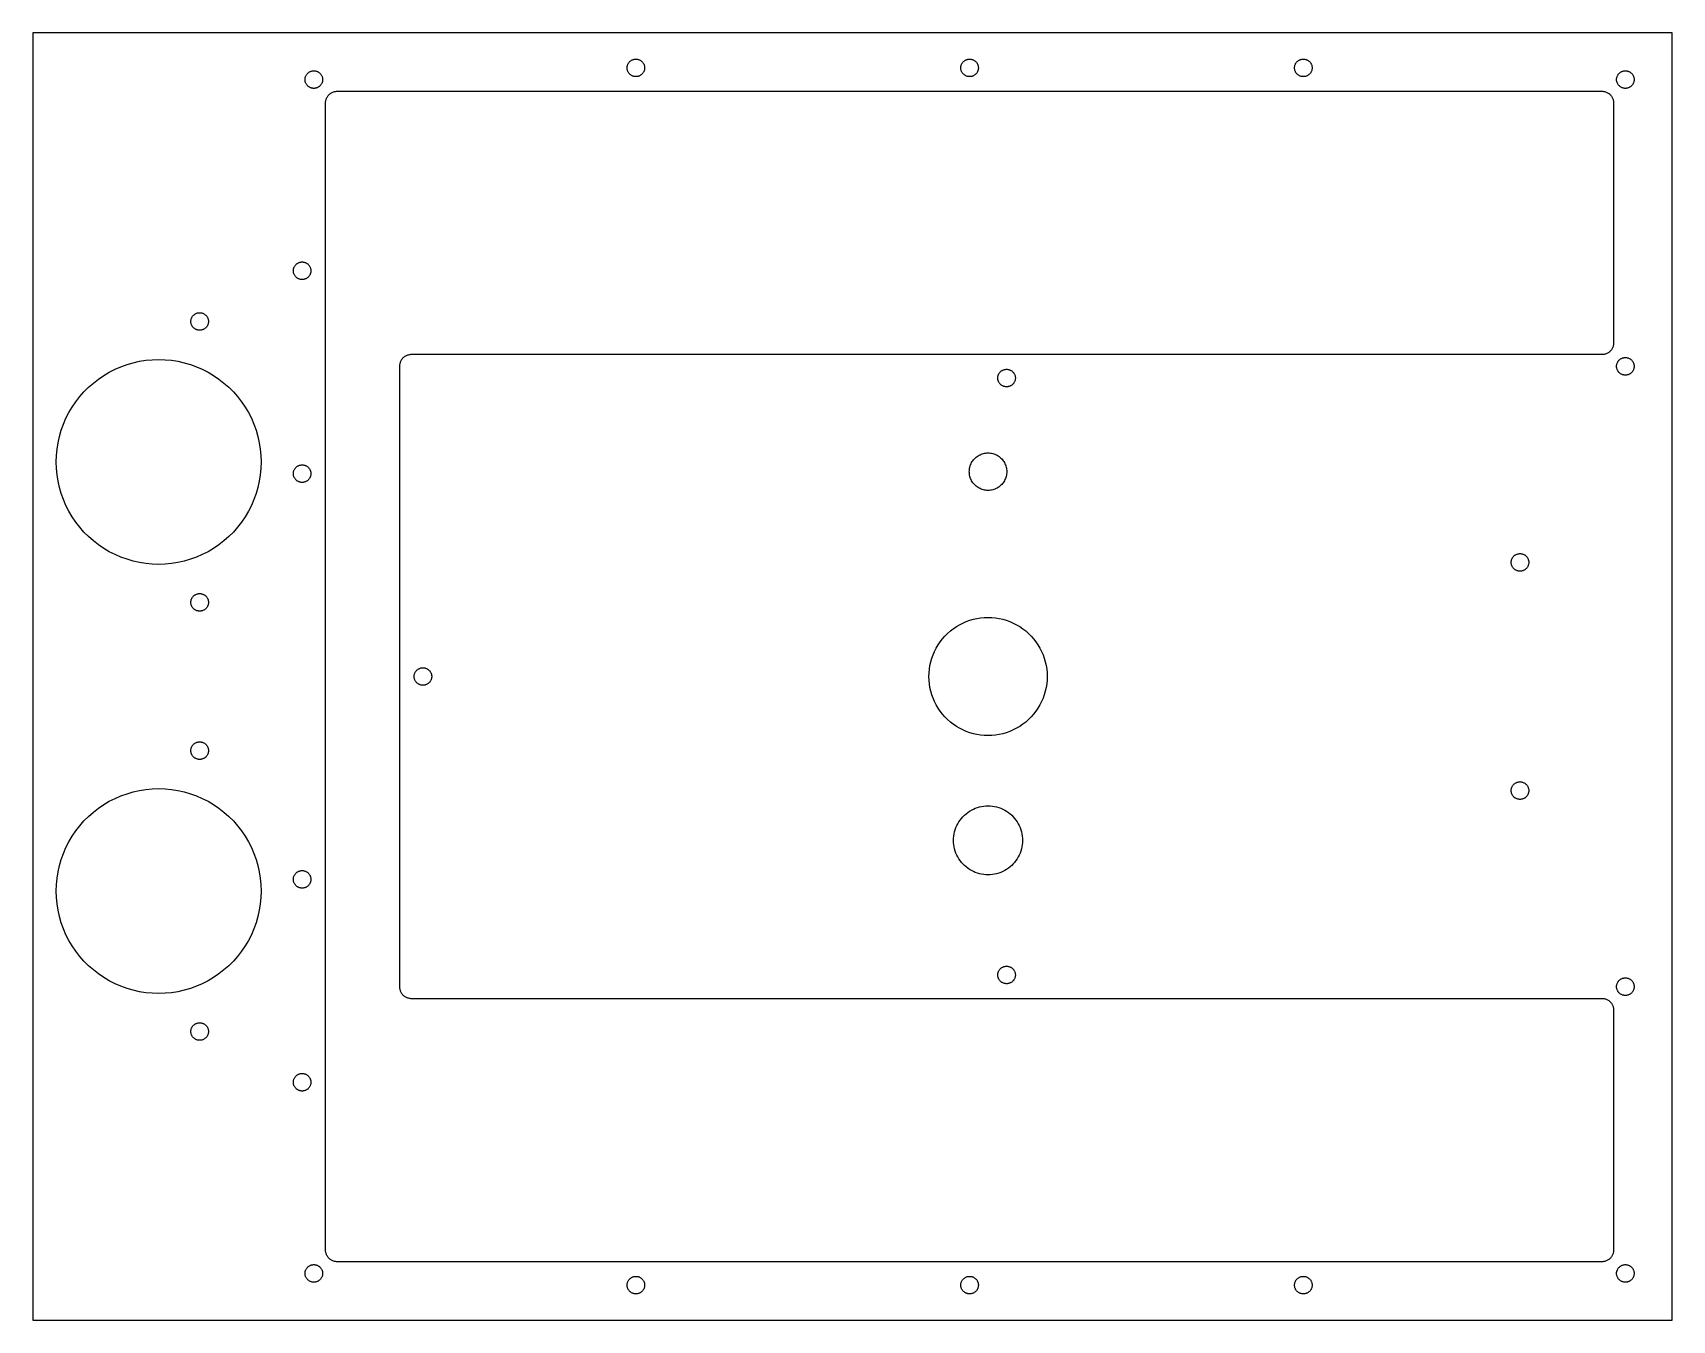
# Model space of a CAD drawing. Header units: metres. Extents: x -214 to 66, y -110 to 110.
import ezdxf

# ---------------------------------------------------------------- set-up
doc = ezdxf.new("R2010")
doc.units = ezdxf.units.M

msp = doc.modelspace()

# ---------------------------------------------------------------- linework, layer by layer
for p, q in [((66, 110), (-214, 110)), ((-214, 110), (-214, -110)), ((66, -110), (66, 110)), ((-112.5, 104), (-112.497, 104.094)), ((-112.497, 103.906), (-112.5, 104)), ((-112.497, 104.094), (-112.488, 104.188)), ((-112.488, 103.812), (-112.497, 103.906)), ((-112.488, 104.188), (-112.473, 104.281)), ((-112.473, 103.719), (-112.488, 103.812)), ((-112.473, 104.281), (-112.453, 104.373)), ((-112.453, 103.627), (-112.473, 103.719)), ((-112.453, 104.373), (-112.427, 104.464)), ((-112.427, 103.536), (-112.453, 103.627)), ((-112.427, 104.464), (-112.395, 104.552)), ((-112.395, 104.552), (-112.357, 104.639)), ((-112.357, 104.639), (-112.314, 104.723)), ((-112.314, 104.723), (-112.266, 104.804)), ((-112.266, 104.804), (-112.214, 104.882)), ((-112.214, 104.882), (-112.156, 104.956)), ((-112.156, 104.956), (-112.093, 105.027)), ((-112.093, 105.027), (-112.027, 105.093)), ((-112.027, 105.093), (-111.956, 105.156)), ((-111.956, 105.156), (-111.882, 105.214)), ((-111.882, 105.214), (-111.804, 105.266)), ((-111.804, 105.266), (-111.723, 105.314)), ((-111.723, 105.314), (-111.639, 105.357)), ((-111.639, 105.357), (-111.552, 105.395)), ((-111.552, 105.395), (-111.464, 105.427)), ((-111.464, 105.427), (-111.373, 105.453)), ((-111.373, 105.453), (-111.281, 105.473)), ((-111.281, 105.473), (-111.188, 105.488)), ((-111.188, 105.488), (-111.094, 105.497)), ((-111.094, 105.497), (-111, 105.5)), ((-111, 105.5), (-110.906, 105.497)), ((-110.906, 105.497), (-110.812, 105.488)), ((-110.812, 105.488), (-110.719, 105.473)), ((-110.719, 105.473), (-110.627, 105.453)), ((-110.627, 105.453), (-110.536, 105.427)), ((-110.536, 105.427), (-110.448, 105.395)), ((-110.448, 105.395), (-110.361, 105.357)), ((-110.361, 105.357), (-110.277, 105.314)), ((-110.277, 105.314), (-110.196, 105.266)), ((-110.196, 105.266), (-110.118, 105.214)), ((-110.118, 105.214), (-110.044, 105.156)), ((-110.044, 105.156), (-109.973, 105.093)), ((-109.973, 105.093), (-109.907, 105.027)), ((-109.907, 105.027), (-109.844, 104.956)), ((-109.844, 104.956), (-109.786, 104.882)), ((-109.786, 104.882), (-109.734, 104.804)), ((-109.734, 104.804), (-109.686, 104.723)), ((-109.686, 104.723), (-109.643, 104.639)), ((-109.643, 104.639), (-109.605, 104.552)), ((-109.605, 104.552), (-109.573, 104.464)), ((-109.573, 104.464), (-109.547, 104.373)), ((-109.547, 103.627), (-109.573, 103.536)), ((-109.547, 104.373), (-109.527, 104.281)), ((-109.527, 103.719), (-109.547, 103.627)), ((-109.527, 104.281), (-109.512, 104.188)), ((-109.512, 103.812), (-109.527, 103.719)), ((-109.512, 104.188), (-109.503, 104.094)), ((-109.503, 103.906), (-109.512, 103.812)), ((-109.503, 104.094), (-109.5, 104)), ((-109.5, 104), (-109.503, 103.906)), ((-55.5, 104), (-55.497, 104.094)), ((-55.497, 103.906), (-55.5, 104)), ((-55.497, 104.094), (-55.4882, 104.188)), ((-55.4882, 103.812), (-55.497, 103.906)), ((-55.4882, 104.188), (-55.4734, 104.281)), ((-55.4734, 103.719), (-55.4882, 103.812)), ((-55.4734, 104.281), (-55.4529, 104.373)), ((-55.4529, 103.627), (-55.4734, 103.719)), ((-55.4529, 104.373), (-55.4266, 104.464)), ((-55.4266, 103.536), (-55.4529, 103.627)), ((-55.4266, 104.464), (-55.3947, 104.552)), ((-55.3947, 104.552), (-55.3572, 104.639)), ((-55.3572, 104.639), (-55.3145, 104.723)), ((-55.3145, 104.723), (-55.2665, 104.804)), ((-55.2665, 104.804), (-55.2135, 104.882)), ((-55.2135, 104.882), (-55.1558, 104.956)), ((-55.1558, 104.956), (-55.0935, 105.027)), ((-55.0935, 105.027), (-55.0268, 105.093)), ((-55.0268, 105.093), (-54.9561, 105.156)), ((-54.9561, 105.156), (-54.8817, 105.214)), ((-54.8817, 105.214), (-54.8037, 105.266)), ((-54.8037, 105.266), (-54.7226, 105.314)), ((-54.7226, 105.314), (-54.6387, 105.357)), ((-54.6387, 105.357), (-54.5522, 105.395)), ((-54.5522, 105.395), (-54.4635, 105.427)), ((-54.4635, 105.427), (-54.373, 105.453)), ((-54.373, 105.453), (-54.2811, 105.473)), ((-54.2811, 105.473), (-54.188, 105.488)), ((-54.188, 105.488), (-54.0942, 105.497)), ((-54.0942, 105.497), (-54, 105.5)), ((-54, 105.5), (-53.9058, 105.497)), ((-53.9058, 105.497), (-53.812, 105.488)), ((-53.812, 105.488), (-53.7189, 105.473)), ((-53.7189, 105.473), (-53.627, 105.453)), ((-53.627, 105.453), (-53.5365, 105.427)), ((-53.5365, 105.427), (-53.4478, 105.395)), ((-53.4478, 105.395), (-53.3613, 105.357)), ((-53.3613, 105.357), (-53.2774, 105.314)), ((-53.2774, 105.314), (-53.1963, 105.266)), ((-53.1963, 105.266), (-53.1183, 105.214)), ((-53.1183, 105.214), (-53.0439, 105.156)), ((-53.0439, 105.156), (-52.9732, 105.093)), ((-52.9732, 105.093), (-52.9065, 105.027)), ((-52.9065, 105.027), (-52.8442, 104.956)), ((-52.8442, 104.956), (-52.7865, 104.882)), ((-52.7865, 104.882), (-52.7335, 104.804)), ((-52.7335, 104.804), (-52.6855, 104.723)), ((-52.6855, 104.723), (-52.6428, 104.639)), ((-52.6428, 104.639), (-52.6053, 104.552)), ((-52.6053, 104.552), (-52.5734, 104.464)), ((-52.5734, 104.464), (-52.5471, 104.373)), ((-52.5471, 103.627), (-52.5734, 103.536)), ((-52.5471, 104.373), (-52.5266, 104.281)), ((-52.5266, 103.719), (-52.5471, 103.627)), ((-52.5266, 104.281), (-52.5118, 104.188)), ((-52.5118, 103.812), (-52.5266, 103.719)), ((-52.5118, 104.188), (-52.503, 104.094)), ((-52.503, 103.906), (-52.5118, 103.812)), ((-52.503, 104.094), (-52.5, 104)), ((-52.5, 104), (-52.503, 103.906)), ((1.5, 104), (1.50296, 104.094)), ((1.50296, 103.906), (1.5, 104)), ((1.50296, 104.094), (1.51183, 104.188)), ((1.51183, 103.812), (1.50296, 103.906)), ((1.51183, 104.188), (1.52657, 104.281)), ((1.52657, 103.719), (1.51183, 103.812)), ((1.52657, 104.281), (1.54713, 104.373)), ((1.54713, 103.627), (1.52657, 103.719)), ((1.54713, 104.373), (1.57342, 104.464)), ((1.57342, 103.536), (1.54713, 103.627)), ((1.57342, 104.464), (1.60534, 104.552)), ((1.60534, 104.552), (1.64276, 104.639)), ((1.64276, 104.639), (1.68554, 104.723)), ((1.68554, 104.723), (1.73351, 104.804)), ((1.73351, 104.804), (1.78648, 104.882)), ((1.78648, 104.882), (1.84423, 104.956)), ((1.84423, 104.956), (1.90655, 105.027)), ((1.90655, 105.027), (1.97318, 105.093)), ((1.97318, 105.093), (2.04386, 105.156)), ((2.04386, 105.156), (2.11832, 105.214)), ((2.11832, 105.214), (2.19626, 105.266)), ((2.19626, 105.266), (2.27737, 105.314)), ((2.27737, 105.314), (2.36133, 105.357)), ((2.36133, 105.357), (2.44781, 105.395)), ((2.44781, 105.395), (2.53648, 105.427)), ((2.53648, 105.427), (2.62697, 105.453)), ((2.62697, 105.453), (2.71893, 105.473)), ((2.71893, 105.473), (2.812, 105.488)), ((2.812, 105.488), (2.90582, 105.497)), ((2.90582, 105.497), (3, 105.5)), ((3, 105.5), (3.09419, 105.497)), ((3.09419, 105.497), (3.188, 105.488)), ((3.188, 105.488), (3.28107, 105.473)), ((3.28107, 105.473), (3.37304, 105.453)), ((3.37304, 105.453), (3.46353, 105.427)), ((3.46353, 105.427), (3.55219, 105.395)), ((3.55219, 105.395), (3.63867, 105.357)), ((3.63867, 105.357), (3.72263, 105.314)), ((3.72263, 105.314), (3.80374, 105.266)), ((3.80374, 105.266), (3.88168, 105.214)), ((3.88168, 105.214), (3.95614, 105.156)), ((3.95614, 105.156), (4.02682, 105.093)), ((4.02682, 105.093), (4.09345, 105.027)), ((4.09345, 105.027), (4.15577, 104.956)), ((4.15577, 104.956), (4.21353, 104.882)), ((4.21353, 104.882), (4.26649, 104.804)), ((4.26649, 104.804), (4.31446, 104.723)), ((4.31446, 104.723), (4.35724, 104.639)), ((4.35724, 104.639), (4.39466, 104.552)), ((4.39466, 104.552), (4.42659, 104.464)), ((4.42659, 104.464), (4.45288, 104.373)), ((4.45288, 103.627), (4.42659, 103.536)), ((4.45288, 104.373), (4.47343, 104.281)), ((4.47343, 103.719), (4.45288, 103.627)), ((4.47343, 104.281), (4.48817, 104.188)), ((4.48817, 103.812), (4.47343, 103.719)), ((4.48817, 104.188), (4.49704, 104.094)), ((4.49704, 103.906), (4.48817, 103.812)), ((4.49704, 104.094), (4.5, 104)), ((4.5, 104), (4.49704, 103.906)), ((-167.5, 102), (-167.497, 102.094)), ((-167.497, 101.906), (-167.5, 102)), ((-167.497, 102.094), (-167.488, 102.188)), ((-167.488, 101.812), (-167.497, 101.906)), ((-167.488, 102.188), (-167.473, 102.281)), ((-167.473, 101.719), (-167.488, 101.812)), ((-167.473, 102.281), (-167.453, 102.373)), ((-167.453, 101.627), (-167.473, 101.719)), ((-167.453, 102.373), (-167.427, 102.464)), ((-167.427, 101.536), (-167.453, 101.627)), ((-167.427, 102.464), (-167.395, 102.552)), ((-167.395, 101.448), (-167.427, 101.536)), ((-167.395, 102.552), (-167.357, 102.639)), ((-167.357, 101.361), (-167.395, 101.448)), ((-167.357, 102.639), (-167.314, 102.723)), ((-167.314, 101.277), (-167.357, 101.361)), ((-167.314, 102.723), (-167.266, 102.804)), ((-167.266, 101.196), (-167.314, 101.277)), ((-167.266, 102.804), (-167.214, 102.882)), ((-167.214, 101.118), (-167.266, 101.196)), ((-167.214, 102.882), (-167.156, 102.956)), ((-167.156, 101.044), (-167.214, 101.118)), ((-167.156, 102.956), (-167.093, 103.027)), ((-167.093, 100.973), (-167.156, 101.044)), ((-167.093, 103.027), (-167.027, 103.093)), ((-167.027, 100.907), (-167.093, 100.973)), ((-167.027, 103.093), (-166.956, 103.156)), ((-166.956, 100.844), (-167.027, 100.907)), ((-166.956, 103.156), (-166.882, 103.214)), ((-166.882, 100.786), (-166.956, 100.844)), ((-166.882, 103.214), (-166.804, 103.266)), ((-166.804, 103.266), (-166.723, 103.314)), ((-166.723, 103.314), (-166.639, 103.357)), ((-166.639, 103.357), (-166.552, 103.395)), ((-166.552, 103.395), (-166.464, 103.427)), ((-166.464, 103.427), (-166.373, 103.453)), ((-166.373, 103.453), (-166.281, 103.473)), ((-166.281, 103.473), (-166.188, 103.488)), ((-166.188, 103.488), (-166.094, 103.497)), ((-166.094, 103.497), (-166, 103.5)), ((-166, 103.5), (-165.906, 103.497)), ((-165.906, 103.497), (-165.812, 103.488)), ((-165.812, 103.488), (-165.719, 103.473)), ((-165.719, 103.473), (-165.627, 103.453)), ((-165.627, 103.453), (-165.536, 103.427)), ((-165.536, 103.427), (-165.448, 103.395)), ((-165.448, 103.395), (-165.361, 103.357)), ((-165.361, 103.357), (-165.277, 103.314)), ((-165.277, 103.314), (-165.196, 103.266)), ((-165.196, 103.266), (-165.118, 103.214)), ((-165.118, 103.214), (-165.044, 103.156)), ((-165.044, 100.844), (-165.118, 100.786)), ((-165.044, 103.156), (-164.973, 103.093)), ((-164.973, 100.907), (-165.044, 100.844)), ((-164.973, 103.093), (-164.907, 103.027)), ((-164.907, 100.973), (-164.973, 100.907)), ((-164.907, 103.027), (-164.844, 102.956)), ((-164.844, 101.044), (-164.907, 100.973)), ((-164.844, 102.956), (-164.786, 102.882)), ((-164.786, 101.118), (-164.844, 101.044)), ((-164.786, 102.882), (-164.734, 102.804)), ((-164.734, 101.196), (-164.786, 101.118)), ((-164.734, 102.804), (-164.686, 102.723)), ((-164.686, 101.277), (-164.734, 101.196)), ((-164.686, 102.723), (-164.643, 102.639)), ((-164.643, 101.361), (-164.686, 101.277)), ((-164.643, 102.639), (-164.605, 102.552)), ((-164.605, 101.448), (-164.643, 101.361)), ((-164.605, 102.552), (-164.573, 102.464)), ((-164.573, 101.536), (-164.605, 101.448)), ((-164.573, 102.464), (-164.547, 102.373)), ((-164.547, 101.627), (-164.573, 101.536)), ((-164.547, 102.373), (-164.527, 102.281)), ((-164.527, 101.719), (-164.547, 101.627)), ((-164.527, 102.281), (-164.512, 102.188)), ((-164.512, 101.812), (-164.527, 101.719)), ((-164.512, 102.188), (-164.503, 102.094)), ((-164.503, 101.906), (-164.512, 101.812)), ((-164.503, 102.094), (-164.5, 102)), ((-164.5, 102), (-164.503, 101.906)), ((-112.395, 103.448), (-112.427, 103.536)), ((-112.357, 103.361), (-112.395, 103.448)), ((-112.314, 103.277), (-112.357, 103.361)), ((-112.266, 103.196), (-112.314, 103.277)), ((-112.214, 103.118), (-112.266, 103.196)), ((-112.156, 103.044), (-112.214, 103.118)), ((-112.093, 102.973), (-112.156, 103.044)), ((-112.027, 102.907), (-112.093, 102.973)), ((-111.956, 102.844), (-112.027, 102.907)), ((-111.882, 102.786), (-111.956, 102.844)), ((-111.804, 102.734), (-111.882, 102.786)), ((-111.723, 102.686), (-111.804, 102.734)), ((-111.639, 102.643), (-111.723, 102.686)), ((-111.552, 102.605), (-111.639, 102.643)), ((-111.464, 102.573), (-111.552, 102.605)), ((-111.373, 102.547), (-111.464, 102.573)), ((-111.281, 102.527), (-111.373, 102.547)), ((-111.188, 102.512), (-111.281, 102.527)), ((-111.094, 102.503), (-111.188, 102.512)), ((-111, 102.5), (-111.094, 102.503)), ((-110.906, 102.503), (-111, 102.5)), ((-110.812, 102.512), (-110.906, 102.503)), ((-110.719, 102.527), (-110.812, 102.512)), ((-110.627, 102.547), (-110.719, 102.527)), ((-110.536, 102.573), (-110.627, 102.547)), ((-110.448, 102.605), (-110.536, 102.573)), ((-110.361, 102.643), (-110.448, 102.605)), ((-110.277, 102.686), (-110.361, 102.643)), ((-110.196, 102.734), (-110.277, 102.686)), ((-110.118, 102.786), (-110.196, 102.734)), ((-110.044, 102.844), (-110.118, 102.786)), ((-109.973, 102.907), (-110.044, 102.844)), ((-109.907, 102.973), (-109.973, 102.907)), ((-109.844, 103.044), (-109.907, 102.973)), ((-109.786, 103.118), (-109.844, 103.044)), ((-109.734, 103.196), (-109.786, 103.118)), ((-109.686, 103.277), (-109.734, 103.196)), ((-109.643, 103.361), (-109.686, 103.277)), ((-109.605, 103.448), (-109.643, 103.361)), ((-109.573, 103.536), (-109.605, 103.448)), ((-55.3947, 103.448), (-55.4266, 103.536)), ((-55.3572, 103.361), (-55.3947, 103.448)), ((-55.3145, 103.277), (-55.3572, 103.361)), ((-55.2665, 103.196), (-55.3145, 103.277)), ((-55.2135, 103.118), (-55.2665, 103.196)), ((-55.1558, 103.044), (-55.2135, 103.118)), ((-55.0935, 102.973), (-55.1558, 103.044)), ((-55.0268, 102.907), (-55.0935, 102.973)), ((-54.9561, 102.844), (-55.0268, 102.907)), ((-54.8817, 102.786), (-54.9561, 102.844)), ((-54.8037, 102.734), (-54.8817, 102.786)), ((-54.7226, 102.686), (-54.8037, 102.734)), ((-54.6387, 102.643), (-54.7226, 102.686)), ((-54.5522, 102.605), (-54.6387, 102.643)), ((-54.4635, 102.573), (-54.5522, 102.605)), ((-54.373, 102.547), (-54.4635, 102.573)), ((-54.2811, 102.527), (-54.373, 102.547)), ((-54.188, 102.512), (-54.2811, 102.527)), ((-54.0942, 102.503), (-54.188, 102.512)), ((-54, 102.5), (-54.0942, 102.503)), ((-53.9058, 102.503), (-54, 102.5)), ((-53.812, 102.512), (-53.9058, 102.503)), ((-53.7189, 102.527), (-53.812, 102.512)), ((-53.627, 102.547), (-53.7189, 102.527)), ((-53.5365, 102.573), (-53.627, 102.547)), ((-53.4478, 102.605), (-53.5365, 102.573)), ((-53.3613, 102.643), (-53.4478, 102.605)), ((-53.2774, 102.686), (-53.3613, 102.643)), ((-53.1963, 102.734), (-53.2774, 102.686)), ((-53.1183, 102.786), (-53.1963, 102.734)), ((-53.0439, 102.844), (-53.1183, 102.786)), ((-52.9732, 102.907), (-53.0439, 102.844)), ((-52.9065, 102.973), (-52.9732, 102.907)), ((-52.8442, 103.044), (-52.9065, 102.973)), ((-52.7865, 103.118), (-52.8442, 103.044)), ((-52.7335, 103.196), (-52.7865, 103.118)), ((-52.6855, 103.277), (-52.7335, 103.196)), ((-52.6428, 103.361), (-52.6855, 103.277)), ((-52.6053, 103.448), (-52.6428, 103.361)), ((-52.5734, 103.536), (-52.6053, 103.448)), ((1.60534, 103.448), (1.57342, 103.536)), ((1.64276, 103.361), (1.60534, 103.448)), ((1.68554, 103.277), (1.64276, 103.361)), ((1.73351, 103.196), (1.68554, 103.277)), ((1.78648, 103.118), (1.73351, 103.196)), ((1.84423, 103.044), (1.78648, 103.118)), ((1.90655, 102.973), (1.84423, 103.044)), ((1.97318, 102.907), (1.90655, 102.973)), ((2.04386, 102.844), (1.97318, 102.907)), ((2.11832, 102.786), (2.04386, 102.844)), ((2.19626, 102.734), (2.11832, 102.786)), ((2.27737, 102.686), (2.19626, 102.734)), ((2.36133, 102.643), (2.27737, 102.686)), ((2.44781, 102.605), (2.36133, 102.643)), ((2.53648, 102.573), (2.44781, 102.605)), ((2.62697, 102.547), (2.53648, 102.573)), ((2.71893, 102.527), (2.62697, 102.547)), ((2.812, 102.512), (2.71893, 102.527)), ((2.90582, 102.503), (2.812, 102.512)), ((3, 102.5), (2.90582, 102.503)), ((3.09419, 102.503), (3, 102.5)), ((3.188, 102.512), (3.09419, 102.503)), ((3.28107, 102.527), (3.188, 102.512)), ((3.37304, 102.547), (3.28107, 102.527)), ((3.46353, 102.573), (3.37304, 102.547)), ((3.55219, 102.605), (3.46353, 102.573)), ((3.63867, 102.643), (3.55219, 102.605)), ((3.72263, 102.686), (3.63867, 102.643)), ((3.80374, 102.734), (3.72263, 102.686)), ((3.88168, 102.786), (3.80374, 102.734)), ((3.95614, 102.844), (3.88168, 102.786)), ((4.02682, 102.907), (3.95614, 102.844)), ((4.09345, 102.973), (4.02682, 102.907)), ((4.15577, 103.044), (4.09345, 102.973)), ((4.21353, 103.118), (4.15577, 103.044)), ((4.26649, 103.196), (4.21353, 103.118)), ((4.31446, 103.277), (4.26649, 103.196)), ((4.35724, 103.361), (4.31446, 103.277)), ((4.39466, 103.448), (4.35724, 103.361)), ((4.42659, 103.536), (4.39466, 103.448)), ((56.5, 102), (56.503, 102.094)), ((56.503, 101.906), (56.5, 102)), ((56.503, 102.094), (56.5118, 102.188)), ((56.5118, 101.812), (56.503, 101.906)), ((56.5118, 102.188), (56.5266, 102.281)), ((56.5266, 101.719), (56.5118, 101.812)), ((56.5266, 102.281), (56.5471, 102.373)), ((56.5471, 101.627), (56.5266, 101.719)), ((56.5471, 102.373), (56.5734, 102.464)), ((56.5734, 101.536), (56.5471, 101.627)), ((56.5734, 102.464), (56.6053, 102.552)), ((56.6053, 101.448), (56.5734, 101.536)), ((56.6053, 102.552), (56.6428, 102.639)), ((56.6428, 101.361), (56.6053, 101.448)), ((56.6428, 102.639), (56.6855, 102.723)), ((56.6855, 101.277), (56.6428, 101.361)), ((56.6855, 102.723), (56.7335, 102.804)), ((56.7335, 101.196), (56.6855, 101.277)), ((56.7335, 102.804), (56.7865, 102.882)), ((56.7865, 101.118), (56.7335, 101.196)), ((56.7865, 102.882), (56.8442, 102.956)), ((56.8442, 101.044), (56.7865, 101.118)), ((56.8442, 102.956), (56.9065, 103.027)), ((56.9065, 100.973), (56.8442, 101.044)), ((56.9065, 103.027), (56.9732, 103.093)), ((56.9732, 100.907), (56.9065, 100.973)), ((56.9732, 103.093), (57.0439, 103.156)), ((57.0439, 100.844), (56.9732, 100.907)), ((57.0439, 103.156), (57.1183, 103.214)), ((57.1183, 100.786), (57.0439, 100.844)), ((57.1183, 103.214), (57.1963, 103.266)), ((57.1963, 103.266), (57.2774, 103.314)), ((57.2774, 103.314), (57.3613, 103.357)), ((57.3613, 103.357), (57.4478, 103.395)), ((57.4478, 103.395), (57.5365, 103.427)), ((57.5365, 103.427), (57.627, 103.453)), ((57.627, 103.453), (57.7189, 103.473)), ((57.7189, 103.473), (57.812, 103.488)), ((57.812, 103.488), (57.9058, 103.497)), ((57.9058, 103.497), (58, 103.5)), ((58, 103.5), (58.0942, 103.497)), ((58.0942, 103.497), (58.188, 103.488)), ((58.188, 103.488), (58.2811, 103.473)), ((58.2811, 103.473), (58.373, 103.453)), ((58.373, 103.453), (58.4635, 103.427)), ((58.4635, 103.427), (58.5522, 103.395)), ((58.5522, 103.395), (58.6387, 103.357)), ((58.6387, 103.357), (58.7226, 103.314)), ((58.7226, 103.314), (58.8037, 103.266)), ((58.8037, 103.266), (58.8817, 103.214)), ((58.8817, 103.214), (58.9561, 103.156)), ((58.9561, 100.844), (58.8817, 100.786)), ((58.9561, 103.156), (59.0268, 103.093)), ((59.0268, 100.907), (58.9561, 100.844)), ((59.0268, 103.093), (59.0935, 103.027)), ((59.0935, 100.973), (59.0268, 100.907)), ((59.0935, 103.027), (59.1558, 102.956)), ((59.1558, 101.044), (59.0935, 100.973)), ((59.1558, 102.956), (59.2135, 102.882)), ((59.2135, 101.118), (59.1558, 101.044)), ((59.2135, 102.882), (59.2665, 102.804)), ((59.2665, 101.196), (59.2135, 101.118)), ((59.2665, 102.804), (59.3145, 102.723)), ((59.3145, 101.277), (59.2665, 101.196)), ((59.3145, 102.723), (59.3572, 102.639)), ((59.3572, 101.361), (59.3145, 101.277)), ((59.3572, 102.639), (59.3947, 102.552)), ((59.3947, 101.448), (59.3572, 101.361)), ((59.3947, 102.552), (59.4266, 102.464)), ((59.4266, 101.536), (59.3947, 101.448)), ((59.4266, 102.464), (59.4529, 102.373)), ((59.4529, 101.627), (59.4266, 101.536)), ((59.4529, 102.373), (59.4734, 102.281)), ((59.4734, 101.719), (59.4529, 101.627)), ((59.4734, 102.281), (59.4882, 102.188)), ((59.4882, 101.812), (59.4734, 101.719)), ((59.4882, 102.188), (59.497, 102.094)), ((59.497, 101.906), (59.4882, 101.812)), ((59.497, 102.094), (59.5, 102)), ((59.5, 102), (59.497, 101.906)), ((-166.804, 100.734), (-166.882, 100.786)), ((-166.723, 100.686), (-166.804, 100.734)), ((-166.639, 100.643), (-166.723, 100.686)), ((-166.552, 100.605), (-166.639, 100.643)), ((-166.464, 100.573), (-166.552, 100.605)), ((-166.373, 100.547), (-166.464, 100.573)), ((-166.281, 100.527), (-166.373, 100.547)), ((-166.188, 100.512), (-166.281, 100.527)), ((-166.094, 100.503), (-166.188, 100.512)), ((-166, 100.5), (-166.094, 100.503)), ((-165.906, 100.503), (-166, 100.5)), ((-165.812, 100.512), (-165.906, 100.503)), ((-165.719, 100.527), (-165.812, 100.512)), ((-165.627, 100.547), (-165.719, 100.527)), ((-165.536, 100.573), (-165.627, 100.547)), ((-165.448, 100.605), (-165.536, 100.573)), ((-165.361, 100.643), (-165.448, 100.605)), ((-165.277, 100.686), (-165.361, 100.643)), ((-165.196, 100.734), (-165.277, 100.686)), ((-165.118, 100.786), (-165.196, 100.734)), ((-164, 98), (-163.996, 98.1256)), ((-164, -98), (-164, 98)), ((-163.996, 98.1256), (-163.984, 98.2507)), ((-163.984, 98.2507), (-163.965, 98.3748)), ((-163.965, 98.3748), (-163.937, 98.4974)), ((-163.937, 98.4974), (-163.902, 98.618)), ((-163.902, 98.618), (-163.86, 98.7363)), ((-163.86, 98.7363), (-163.81, 98.8516)), ((-163.81, 98.8516), (-163.753, 98.9635)), ((-163.753, 98.9635), (-163.689, 99.0717)), ((-163.689, 99.0717), (-163.618, 99.1756)), ((-163.618, 99.1756), (-163.541, 99.2748)), ((-163.541, 99.2748), (-163.458, 99.3691)), ((-163.458, 99.3691), (-163.369, 99.4579)), ((-163.369, 99.4579), (-163.275, 99.541)), ((-163.275, 99.541), (-163.176, 99.618)), ((-163.176, 99.618), (-163.072, 99.6887)), ((-163.072, 99.6887), (-162.964, 99.7526)), ((-162.964, 99.7526), (-162.852, 99.8097)), ((-162.852, 99.8097), (-162.736, 99.8596)), ((-162.736, 99.8596), (-162.618, 99.9021)), ((-162.618, 99.9021), (-162.497, 99.9372)), ((-162.497, 99.9372), (-162.375, 99.9646)), ((-162.375, 99.9646), (-162.251, 99.9842)), ((-162.251, 99.9842), (-162.126, 99.9961)), ((-162.126, 99.9961), (-162, 100)), ((-162, 100), (54, 100)), ((54, 100), (54.1256, 99.9961)), ((54.1256, 99.9961), (54.2507, 99.9842)), ((54.2507, 99.9842), (54.3748, 99.9646)), ((54.3748, 99.9646), (54.4974, 99.9372)), ((54.4974, 99.9372), (54.618, 99.9021)), ((54.618, 99.9021), (54.7362, 99.8596)), ((54.7362, 99.8596), (54.8516, 99.8097)), ((54.8516, 99.8097), (54.9635, 99.7526)), ((54.9635, 99.7526), (55.0717, 99.6887)), ((55.0717, 99.6887), (55.1756, 99.618)), ((55.1756, 99.618), (55.2748, 99.541)), ((55.2748, 99.541), (55.3691, 99.4579)), ((55.3691, 99.4579), (55.4579, 99.3691)), ((55.4579, 99.3691), (55.541, 99.2748)), ((55.541, 99.2748), (55.618, 99.1756)), ((55.618, 99.1756), (55.6887, 99.0717)), ((55.6887, 99.0717), (55.7526, 98.9635)), ((55.7526, 98.9635), (55.8097, 98.8516)), ((55.8097, 98.8516), (55.8596, 98.7363)), ((55.8596, 98.7363), (55.9021, 98.618)), ((55.9021, 98.618), (55.9372, 98.4974)), ((55.9372, 98.4974), (55.9646, 98.3748)), ((55.9646, 98.3748), (55.9842, 98.2507)), ((55.9842, 98.2507), (55.9961, 98.1256)), ((55.9961, 98.1256), (56, 98)), ((56, 98), (56, 57)), ((57.1963, 100.734), (57.1183, 100.786)), ((57.2774, 100.686), (57.1963, 100.734)), ((57.3613, 100.643), (57.2774, 100.686)), ((57.4478, 100.605), (57.3613, 100.643)), ((57.5365, 100.573), (57.4478, 100.605)), ((57.627, 100.547), (57.5365, 100.573)), ((57.7189, 100.527), (57.627, 100.547)), ((57.812, 100.512), (57.7189, 100.527)), ((57.9058, 100.503), (57.812, 100.512)), ((58, 100.5), (57.9058, 100.503)), ((58.0942, 100.503), (58, 100.5)), ((58.188, 100.512), (58.0942, 100.503)), ((58.2811, 100.527), (58.188, 100.512)), ((58.373, 100.547), (58.2811, 100.527)), ((58.4635, 100.573), (58.373, 100.547)), ((58.5522, 100.605), (58.4635, 100.573)), ((58.6387, 100.643), (58.5522, 100.605)), ((58.7226, 100.686), (58.6387, 100.643)), ((58.8037, 100.734), (58.7226, 100.686)), ((58.8817, 100.786), (58.8037, 100.734)), ((-169.357, 69.972), (-169.314, 70.056)), ((-169.314, 70.056), (-169.266, 70.1371)), ((-169.266, 70.1371), (-169.214, 70.215)), ((-169.214, 70.215), (-169.156, 70.2895)), ((-169.156, 70.2895), (-169.093, 70.3602)), ((-169.093, 70.3602), (-169.027, 70.4268)), ((-169.027, 70.4268), (-168.956, 70.4891)), ((-168.956, 70.4891), (-168.882, 70.5469)), ((-168.882, 70.5469), (-168.804, 70.5998)), ((-168.804, 70.5998), (-168.723, 70.6478)), ((-168.723, 70.6478), (-168.639, 70.6906)), ((-168.639, 70.6906), (-168.552, 70.728)), ((-168.552, 70.728), (-168.464, 70.7599)), ((-168.464, 70.7599), (-168.373, 70.7862)), ((-168.373, 70.7862), (-168.281, 70.8068)), ((-168.281, 70.8068), (-168.188, 70.8215)), ((-168.188, 70.8215), (-168.094, 70.8304)), ((-168.094, 70.8304), (-168, 70.8333)), ((-168, 70.8333), (-167.906, 70.8304)), ((-167.906, 70.8304), (-167.812, 70.8215)), ((-167.812, 70.8215), (-167.719, 70.8068)), ((-167.719, 70.8068), (-167.627, 70.7862)), ((-167.627, 70.7862), (-167.536, 70.7599)), ((-167.536, 70.7599), (-167.448, 70.728)), ((-167.448, 70.728), (-167.361, 70.6906)), ((-167.361, 70.6906), (-167.277, 70.6478)), ((-167.277, 70.6478), (-167.196, 70.5998)), ((-167.196, 70.5998), (-167.118, 70.5469)), ((-167.118, 70.5469), (-167.044, 70.4891)), ((-167.044, 70.4891), (-166.973, 70.4268)), ((-166.973, 70.4268), (-166.907, 70.3602)), ((-166.907, 70.3602), (-166.844, 70.2895)), ((-166.844, 70.2895), (-166.786, 70.215)), ((-166.786, 70.215), (-166.734, 70.1371)), ((-166.734, 70.1371), (-166.686, 70.056)), ((-166.686, 70.056), (-166.643, 69.972)), ((-169.5, 69.3333), (-169.497, 69.4275)), ((-169.497, 69.2391), (-169.5, 69.3333)), ((-169.497, 69.4275), (-169.488, 69.5213)), ((-169.488, 69.1453), (-169.497, 69.2391)), ((-169.488, 69.5213), (-169.473, 69.6144)), ((-169.473, 69.0523), (-169.488, 69.1453)), ((-169.473, 69.6144), (-169.453, 69.7064)), ((-169.453, 68.9603), (-169.473, 69.0523)), ((-169.453, 69.7064), (-169.427, 69.7969)), ((-169.427, 68.8698), (-169.453, 68.9603)), ((-169.427, 69.7969), (-169.395, 69.8855)), ((-169.395, 68.7811), (-169.427, 68.8698)), ((-169.395, 69.8855), (-169.357, 69.972)), ((-169.357, 68.6947), (-169.395, 68.7811)), ((-169.314, 68.6107), (-169.357, 68.6947)), ((-169.266, 68.5296), (-169.314, 68.6107)), ((-169.214, 68.4517), (-169.266, 68.5296)), ((-169.156, 68.3772), (-169.214, 68.4517)), ((-169.093, 68.3065), (-169.156, 68.3772)), ((-169.027, 68.2399), (-169.093, 68.3065)), ((-168.956, 68.1776), (-169.027, 68.2399)), ((-168.882, 68.1198), (-168.956, 68.1776)), ((-168.804, 68.0668), (-168.882, 68.1198)), ((-168.723, 68.0189), (-168.804, 68.0668)), ((-168.639, 67.9761), (-168.723, 68.0189)), ((-168.552, 67.9387), (-168.639, 67.9761)), ((-168.464, 67.9067), (-168.552, 67.9387)), ((-168.373, 67.8805), (-168.464, 67.9067)), ((-168.281, 67.8599), (-168.373, 67.8805)), ((-168.188, 67.8452), (-168.281, 67.8599)), ((-168.094, 67.8363), (-168.188, 67.8452)), ((-168, 67.8333), (-168.094, 67.8363)), ((-167.906, 67.8363), (-168, 67.8333)), ((-167.812, 67.8452), (-167.906, 67.8363)), ((-167.719, 67.8599), (-167.812, 67.8452)), ((-167.627, 67.8805), (-167.719, 67.8599)), ((-167.536, 67.9067), (-167.627, 67.8805)), ((-167.448, 67.9387), (-167.536, 67.9067)), ((-167.361, 67.9761), (-167.448, 67.9387)), ((-167.277, 68.0189), (-167.361, 67.9761)), ((-167.196, 68.0668), (-167.277, 68.0189)), ((-167.118, 68.1198), (-167.196, 68.0668)), ((-167.044, 68.1776), (-167.118, 68.1198)), ((-166.973, 68.2399), (-167.044, 68.1776)), ((-166.907, 68.3065), (-166.973, 68.2399)), ((-166.844, 68.3772), (-166.907, 68.3065)), ((-166.786, 68.4517), (-166.844, 68.3772)), ((-166.734, 68.5296), (-166.786, 68.4517)), ((-166.686, 68.6107), (-166.734, 68.5296)), ((-166.643, 68.6947), (-166.686, 68.6107)), ((-166.643, 69.972), (-166.605, 69.8855)), ((-166.605, 68.7811), (-166.643, 68.6947)), ((-166.605, 69.8855), (-166.573, 69.7969)), ((-166.573, 68.8698), (-166.605, 68.7811)), ((-166.573, 69.7969), (-166.547, 69.7064)), ((-166.547, 68.9603), (-166.573, 68.8698)), ((-166.547, 69.7064), (-166.527, 69.6144)), ((-166.527, 69.0523), (-166.547, 68.9603)), ((-166.527, 69.6144), (-166.512, 69.5213)), ((-166.512, 69.1453), (-166.527, 69.0523)), ((-166.512, 69.5213), (-166.503, 69.4275)), ((-166.503, 69.2391), (-166.512, 69.1453)), ((-166.503, 69.4275), (-166.5, 69.3333)), ((-166.5, 69.3333), (-166.503, 69.2391)), ((-186.714, 61.5483), (-186.656, 61.6228)), ((-186.656, 61.6228), (-186.593, 61.6935)), ((-186.593, 61.6935), (-186.527, 61.7601)), ((-186.527, 61.7601), (-186.456, 61.8224)), ((-186.456, 61.8224), (-186.382, 61.8802)), ((-186.382, 61.8802), (-186.304, 61.9332)), ((-186.304, 61.9332), (-186.223, 61.9811)), ((-186.223, 61.9811), (-186.139, 62.0239)), ((-186.139, 62.0239), (-186.052, 62.0613)), ((-186.052, 62.0613), (-185.964, 62.0933)), ((-185.964, 62.0933), (-185.873, 62.1195)), ((-185.873, 62.1195), (-185.781, 62.1401)), ((-185.781, 62.1401), (-185.688, 62.1548)), ((-185.688, 62.1548), (-185.594, 62.1637)), ((-185.594, 62.1637), (-185.5, 62.1667)), ((-185.5, 62.1667), (-185.406, 62.1637)), ((-185.406, 62.1637), (-185.312, 62.1548)), ((-185.312, 62.1548), (-185.219, 62.1401)), ((-185.219, 62.1401), (-185.127, 62.1195)), ((-185.127, 62.1195), (-185.036, 62.0933)), ((-185.036, 62.0933), (-184.948, 62.0613)), ((-184.948, 62.0613), (-184.861, 62.0239)), ((-184.861, 62.0239), (-184.777, 61.9811)), ((-184.777, 61.9811), (-184.696, 61.9332)), ((-184.696, 61.9332), (-184.618, 61.8802)), ((-184.618, 61.8802), (-184.544, 61.8224)), ((-184.544, 61.8224), (-184.473, 61.7601)), ((-184.473, 61.7601), (-184.407, 61.6935)), ((-184.407, 61.6935), (-184.344, 61.6228)), ((-184.344, 61.6228), (-184.286, 61.5483)), ((-187, 60.6667), (-186.997, 60.7609)), ((-186.997, 60.5725), (-187, 60.6667)), ((-186.997, 60.7609), (-186.988, 60.8547)), ((-186.988, 60.4787), (-186.997, 60.5725)), ((-186.988, 60.8547), (-186.973, 60.9477)), ((-186.973, 60.3856), (-186.988, 60.4787)), ((-186.973, 60.9477), (-186.953, 61.0397)), ((-186.953, 60.2936), (-186.973, 60.3856)), ((-186.953, 61.0397), (-186.927, 61.1302)), ((-186.927, 60.2031), (-186.953, 60.2936)), ((-186.927, 61.1302), (-186.895, 61.2189)), ((-186.895, 60.1145), (-186.927, 60.2031)), ((-186.895, 61.2189), (-186.857, 61.3053)), ((-186.857, 60.028), (-186.895, 60.1145)), ((-186.857, 61.3053), (-186.814, 61.3893)), ((-186.814, 59.944), (-186.857, 60.028)), ((-186.814, 61.3893), (-186.766, 61.4704)), ((-186.766, 59.8629), (-186.814, 59.944)), ((-186.766, 61.4704), (-186.714, 61.5483)), ((-186.714, 59.785), (-186.766, 59.8629)), ((-186.656, 59.7105), (-186.714, 59.785)), ((-186.593, 59.6398), (-186.656, 59.7105)), ((-186.527, 59.5732), (-186.593, 59.6398)), ((-186.456, 59.5109), (-186.527, 59.5732)), ((-186.382, 59.4531), (-186.456, 59.5109)), ((-186.304, 59.4002), (-186.382, 59.4531)), ((-186.223, 59.3522), (-186.304, 59.4002)), ((-186.139, 59.3094), (-186.223, 59.3522)), ((-186.052, 59.272), (-186.139, 59.3094)), ((-185.964, 59.2401), (-186.052, 59.272)), ((-185.873, 59.2138), (-185.964, 59.2401)), ((-185.781, 59.1932), (-185.873, 59.2138)), ((-185.688, 59.1785), (-185.781, 59.1932)), ((-185.594, 59.1696), (-185.688, 59.1785)), ((-185.5, 59.1667), (-185.594, 59.1696)), ((-185.406, 59.1696), (-185.5, 59.1667)), ((-185.312, 59.1785), (-185.406, 59.1696)), ((-185.219, 59.1932), (-185.312, 59.1785)), ((-185.127, 59.2138), (-185.219, 59.1932)), ((-185.036, 59.2401), (-185.127, 59.2138)), ((-184.948, 59.272), (-185.036, 59.2401)), ((-184.861, 59.3094), (-184.948, 59.272)), ((-184.777, 59.3522), (-184.861, 59.3094)), ((-184.696, 59.4002), (-184.777, 59.3522)), ((-184.618, 59.4531), (-184.696, 59.4002)), ((-184.544, 59.5109), (-184.618, 59.4531)), ((-184.473, 59.5732), (-184.544, 59.5109)), ((-184.407, 59.6398), (-184.473, 59.5732)), ((-184.344, 59.7105), (-184.407, 59.6398)), ((-184.286, 59.785), (-184.344, 59.7105)), ((-184.286, 61.5483), (-184.234, 61.4704)), ((-184.234, 59.8629), (-184.286, 59.785)), ((-184.234, 61.4704), (-184.186, 61.3893)), ((-184.186, 59.944), (-184.234, 59.8629)), ((-184.186, 61.3893), (-184.143, 61.3053)), ((-184.143, 60.028), (-184.186, 59.944)), ((-184.143, 61.3053), (-184.105, 61.2189)), ((-184.105, 60.1145), (-184.143, 60.028)), ((-184.105, 61.2189), (-184.073, 61.1302)), ((-184.073, 60.2031), (-184.105, 60.1145)), ((-184.073, 61.1302), (-184.047, 61.0397)), ((-184.047, 60.2936), (-184.073, 60.2031)), ((-184.047, 61.0397), (-184.027, 60.9477)), ((-184.027, 60.3856), (-184.047, 60.2936)), ((-184.027, 60.9477), (-184.012, 60.8547)), ((-184.012, 60.4787), (-184.027, 60.3856)), ((-184.012, 60.8547), (-184.003, 60.7609)), ((-184.003, 60.5725), (-184.012, 60.4787)), ((-184.003, 60.7609), (-184, 60.6667)), ((-184, 60.6667), (-184.003, 60.5725)), ((55.7526, 56.0365), (55.6887, 55.9283)), ((55.8097, 56.1484), (55.7526, 56.0365)), ((55.8596, 56.2638), (55.8097, 56.1484)), ((55.9021, 56.382), (55.8596, 56.2638)), ((55.9372, 56.5026), (55.9021, 56.382)), ((55.9646, 56.6252), (55.9372, 56.5026)), ((55.9842, 56.7493), (55.9646, 56.6252)), ((55.9961, 56.8744), (55.9842, 56.7493)), ((56, 57), (55.9961, 56.8744)), ((-198.942, 52.9378), (-197.908, 53.3102)), ((-197.908, 53.3102), (-196.852, 53.6169)), ((-196.852, 53.6169), (-195.779, 53.8567)), ((-195.779, 53.8567), (-194.693, 54.0287)), ((-194.693, 54.0287), (-193.599, 54.1321)), ((-193.599, 54.1321), (-192.5, 54.1667)), ((-192.5, 54.1667), (-191.401, 54.1321)), ((-191.401, 54.1321), (-190.307, 54.0287)), ((-190.307, 54.0287), (-189.221, 53.8567)), ((-189.221, 53.8567), (-188.148, 53.6169)), ((-188.148, 53.6169), (-187.092, 53.3102)), ((-187.092, 53.3102), (-186.058, 52.9378)), ((-151.354, 53.2507), (-151.366, 53.1256)), ((-151.335, 53.3748), (-151.354, 53.2507)), ((-151.307, 53.4974), (-151.335, 53.3748)), ((-151.272, 53.618), (-151.307, 53.4974)), ((-151.23, 53.7362), (-151.272, 53.618)), ((-151.18, 53.8516), (-151.23, 53.7362)), ((-151.123, 53.9635), (-151.18, 53.8516)), ((-151.059, 54.0717), (-151.123, 53.9635)), ((-150.988, 54.1756), (-151.059, 54.0717)), ((-150.911, 54.2748), (-150.988, 54.1756)), ((-150.828, 54.3691), (-150.911, 54.2748)), ((-150.739, 54.4579), (-150.828, 54.3691)), ((-150.645, 54.541), (-150.739, 54.4579)), ((-150.546, 54.618), (-150.645, 54.541)), ((-150.442, 54.6887), (-150.546, 54.618)), ((-150.334, 54.7526), (-150.442, 54.6887)), ((-150.222, 54.8097), (-150.334, 54.7526)), ((-150.106, 54.8596), (-150.222, 54.8097)), ((-149.988, 54.9021), (-150.106, 54.8596)), ((-149.867, 54.9372), (-149.988, 54.9021)), ((-149.745, 54.9646), (-149.867, 54.9372)), ((-149.621, 54.9842), (-149.745, 54.9646)), ((-149.496, 54.9961), (-149.621, 54.9842)), ((-149.37, 55), (-149.496, 54.9961)), ((54, 55), (-149.37, 55)), ((54.1256, 55.0039), (54, 55)), ((54.2507, 55.0158), (54.1256, 55.0039)), ((54.3748, 55.0354), (54.2507, 55.0158)), ((54.4974, 55.0628), (54.3748, 55.0354)), ((54.618, 55.0979), (54.4974, 55.0628)), ((54.7362, 55.1404), (54.618, 55.0979)), ((54.8516, 55.1903), (54.7362, 55.1404)), ((54.9635, 55.2474), (54.8516, 55.1903)), ((55.0717, 55.3113), (54.9635, 55.2474)), ((55.1756, 55.382), (55.0717, 55.3113)), ((55.2748, 55.459), (55.1756, 55.382)), ((55.3691, 55.5421), (55.2748, 55.459)), ((55.4579, 55.6309), (55.3691, 55.5421)), ((55.541, 55.7252), (55.4579, 55.6309)), ((55.618, 55.8244), (55.541, 55.7252)), ((55.6887, 55.9283), (55.618, 55.8244)), ((56.5118, 53.188), (56.5266, 53.2811)), ((56.5266, 53.2811), (56.5471, 53.373)), ((56.5471, 53.373), (56.5734, 53.4635)), ((56.5734, 53.4635), (56.6053, 53.5522)), ((56.6053, 53.5522), (56.6428, 53.6387)), ((56.6428, 53.6387), (56.6855, 53.7226)), ((56.6855, 53.7226), (56.7335, 53.8037)), ((56.7335, 53.8037), (56.7865, 53.8817)), ((56.7865, 53.8817), (56.8442, 53.9561)), ((56.8442, 53.9561), (56.9065, 54.0268)), ((56.9065, 54.0268), (56.9732, 54.0935)), ((56.9732, 54.0935), (57.0439, 54.1558)), ((57.0439, 54.1558), (57.1183, 54.2135)), ((57.1183, 54.2135), (57.1963, 54.2665)), ((57.1963, 54.2665), (57.2774, 54.3145)), ((57.2774, 54.3145), (57.3613, 54.3572)), ((57.3613, 54.3572), (57.4478, 54.3947)), ((57.4478, 54.3947), (57.5365, 54.4266)), ((57.5365, 54.4266), (57.627, 54.4529)), ((57.627, 54.4529), (57.7189, 54.4734)), ((57.7189, 54.4734), (57.812, 54.4882)), ((57.812, 54.4882), (57.9058, 54.497)), ((57.9058, 54.497), (58, 54.5)), ((58, 54.5), (58.0942, 54.497)), ((58.0942, 54.497), (58.188, 54.4882)), ((58.188, 54.4882), (58.2811, 54.4734)), ((58.2811, 54.4734), (58.373, 54.4529)), ((58.373, 54.4529), (58.4635, 54.4266)), ((58.4635, 54.4266), (58.5522, 54.3947)), ((58.5522, 54.3947), (58.6387, 54.3572)), ((58.6387, 54.3572), (58.7226, 54.3145)), ((58.7226, 54.3145), (58.8037, 54.2665)), ((58.8037, 54.2665), (58.8817, 54.2135)), ((58.8817, 54.2135), (58.9561, 54.1558)), ((58.9561, 54.1558), (59.0268, 54.0935)), ((59.0268, 54.0935), (59.0935, 54.0268)), ((59.0935, 54.0268), (59.1558, 53.9561)), ((59.1558, 53.9561), (59.2135, 53.8817)), ((59.2135, 53.8817), (59.2665, 53.8037)), ((59.2665, 53.8037), (59.3145, 53.7226)), ((59.3145, 53.7226), (59.3572, 53.6387)), ((59.3572, 53.6387), (59.3947, 53.5522)), ((59.3947, 53.5522), (59.4266, 53.4635)), ((59.4266, 53.4635), (59.4529, 53.373)), ((59.4529, 53.373), (59.4734, 53.2811)), ((59.4734, 53.2811), (59.4882, 53.188)), ((-203.655, 50.1506), (-202.786, 50.8245)), ((-202.786, 50.8245), (-201.877, 51.4424)), ((-201.877, 51.4424), (-200.931, 52.002)), ((-200.931, 52.002), (-199.951, 52.5011)), ((-199.951, 52.5011), (-198.942, 52.9378)), ((-186.058, 52.9378), (-185.049, 52.5011)), ((-185.049, 52.5011), (-184.069, 52.002)), ((-184.069, 52.002), (-183.123, 51.4424)), ((-183.123, 51.4424), (-182.214, 50.8245)), ((-182.214, 50.8245), (-181.345, 50.1506)), ((-151.366, 53.1256), (-151.37, 53.0002)), ((-151.37, 53.0002), (-151.37, -53.0002)), ((-49.185, 51), (-49.182, 51.0942)), ((-49.182, 50.9058), (-49.185, 51)), ((-49.182, 51.0942), (-49.1732, 51.188)), ((-49.1732, 50.812), (-49.182, 50.9058)), ((-49.1732, 51.188), (-49.1584, 51.2811)), ((-49.1584, 50.7189), (-49.1732, 50.812)), ((-49.1584, 51.2811), (-49.1379, 51.373)), ((-49.1379, 50.627), (-49.1584, 50.7189)), ((-49.1379, 51.373), (-49.1116, 51.4635)), ((-49.1116, 50.5365), (-49.1379, 50.627)), ((-49.1116, 51.4635), (-49.0797, 51.5522)), ((-49.0797, 50.4478), (-49.1116, 50.5365)), ((-49.0797, 51.5522), (-49.0422, 51.6387)), ((-49.0422, 50.3613), (-49.0797, 50.4478)), ((-49.0422, 51.6387), (-48.9995, 51.7226)), ((-48.9995, 51.7226), (-48.9515, 51.8037)), ((-48.9515, 51.8037), (-48.8985, 51.8817)), ((-48.8985, 51.8817), (-48.8408, 51.9561)), ((-48.8408, 51.9561), (-48.7785, 52.0268)), ((-48.7785, 52.0268), (-48.7118, 52.0935)), ((-48.7118, 52.0935), (-48.6411, 52.1558)), ((-48.6411, 52.1558), (-48.5667, 52.2135)), ((-48.5667, 52.2135), (-48.4887, 52.2665)), ((-48.4887, 52.2665), (-48.4076, 52.3145)), ((-48.4076, 52.3145), (-48.3237, 52.3572)), ((-48.3237, 52.3572), (-48.2372, 52.3947)), ((-48.2372, 52.3947), (-48.1485, 52.4266)), ((-48.1485, 52.4266), (-48.058, 52.4529)), ((-48.058, 52.4529), (-47.9661, 52.4734)), ((-47.9661, 52.4734), (-47.873, 52.4882)), ((-47.873, 52.4882), (-47.7792, 52.497)), ((-47.7792, 52.497), (-47.685, 52.5)), ((-47.685, 52.5), (-47.5908, 52.497)), ((-47.5908, 52.497), (-47.497, 52.4882)), ((-47.497, 52.4882), (-47.4039, 52.4734)), ((-47.4039, 52.4734), (-47.312, 52.4529)), ((-47.312, 52.4529), (-47.2215, 52.4266)), ((-47.2215, 52.4266), (-47.1328, 52.3947)), ((-47.1328, 52.3947), (-47.0463, 52.3572)), ((-47.0463, 52.3572), (-46.9624, 52.3145)), ((-46.9624, 52.3145), (-46.8813, 52.2665)), ((-46.8813, 52.2665), (-46.8033, 52.2135)), ((-46.8033, 52.2135), (-46.7289, 52.1558)), ((-46.7289, 52.1558), (-46.6582, 52.0935)), ((-46.6582, 52.0935), (-46.5915, 52.0268)), ((-46.5915, 52.0268), (-46.5292, 51.9561)), ((-46.5292, 51.9561), (-46.4715, 51.8817)), ((-46.4715, 51.8817), (-46.4185, 51.8037)), ((-46.4185, 51.8037), (-46.3705, 51.7226)), ((-46.3705, 51.7226), (-46.3278, 51.6387)), ((-46.3278, 51.6387), (-46.2903, 51.5522)), ((-46.2903, 50.4478), (-46.3278, 50.3613)), ((-46.2903, 51.5522), (-46.2584, 51.4635)), ((-46.2584, 50.5365), (-46.2903, 50.4478)), ((-46.2584, 51.4635), (-46.2321, 51.373)), ((-46.2321, 50.627), (-46.2584, 50.5365)), ((-46.2321, 51.373), (-46.2116, 51.2811)), ((-46.2116, 50.7189), (-46.2321, 50.627)), ((-46.2116, 51.2811), (-46.1968, 51.188)), ((-46.1968, 50.812), (-46.2116, 50.7189)), ((-46.1968, 51.188), (-46.188, 51.0942)), ((-46.188, 50.9058), (-46.1968, 50.812)), ((-46.188, 51.0942), (-46.185, 51)), ((-46.185, 51), (-46.188, 50.9058)), ((56.5, 53), (56.503, 53.0942)), ((56.503, 52.9058), (56.5, 53)), ((56.503, 53.0942), (56.5118, 53.188)), ((56.5118, 52.812), (56.503, 52.9058)), ((56.5266, 52.7189), (56.5118, 52.812)), ((56.5471, 52.627), (56.5266, 52.7189)), ((56.5734, 52.5365), (56.5471, 52.627)), ((56.6053, 52.4478), (56.5734, 52.5365)), ((56.6428, 52.3613), (56.6053, 52.4478)), ((56.6855, 52.2774), (56.6428, 52.3613)), ((56.7335, 52.1963), (56.6855, 52.2774)), ((56.7865, 52.1183), (56.7335, 52.1963)), ((56.8442, 52.0439), (56.7865, 52.1183)), ((56.9065, 51.9732), (56.8442, 52.0439)), ((56.9732, 51.9065), (56.9065, 51.9732)), ((57.0439, 51.8442), (56.9732, 51.9065)), ((57.1183, 51.7865), (57.0439, 51.8442)), ((57.1963, 51.7335), (57.1183, 51.7865)), ((57.2774, 51.6855), (57.1963, 51.7335)), ((57.3613, 51.6428), (57.2774, 51.6855)), ((57.4478, 51.6053), (57.3613, 51.6428)), ((57.5365, 51.5734), (57.4478, 51.6053)), ((57.627, 51.5471), (57.5365, 51.5734)), ((57.7189, 51.5266), (57.627, 51.5471)), ((57.812, 51.5118), (57.7189, 51.5266)), ((57.9058, 51.503), (57.812, 51.5118)), ((58, 51.5), (57.9058, 51.503)), ((58.0942, 51.503), (58, 51.5)), ((58.188, 51.5118), (58.0942, 51.503)), ((58.2811, 51.5266), (58.188, 51.5118)), ((58.373, 51.5471), (58.2811, 51.5266)), ((58.4635, 51.5734), (58.373, 51.5471)), ((58.5522, 51.6053), (58.4635, 51.5734)), ((58.6387, 51.6428), (58.5522, 51.6053)), ((58.7226, 51.6855), (58.6387, 51.6428)), ((58.8037, 51.7335), (58.7226, 51.6855)), ((58.8817, 51.7865), (58.8037, 51.7335)), ((58.9561, 51.8442), (58.8817, 51.7865)), ((59.0268, 51.9065), (58.9561, 51.8442)), ((59.0935, 51.9732), (59.0268, 51.9065)), ((59.1558, 52.0439), (59.0935, 51.9732)), ((59.2135, 52.1183), (59.1558, 52.0439)), ((59.2665, 52.1963), (59.2135, 52.1183)), ((59.3145, 52.2774), (59.2665, 52.1963)), ((59.3572, 52.3613), (59.3145, 52.2774)), ((59.3947, 52.4478), (59.3572, 52.3613)), ((59.4266, 52.5365), (59.3947, 52.4478)), ((59.4529, 52.627), (59.4266, 52.5365)), ((59.4734, 52.7189), (59.4529, 52.627)), ((59.4882, 52.812), (59.4734, 52.7189)), ((59.4882, 53.188), (59.497, 53.0942)), ((59.497, 52.9058), (59.4882, 52.812)), ((59.497, 53.0942), (59.5, 53)), ((59.5, 53), (59.497, 52.9058)), ((-206.658, 46.9529), (-205.984, 47.8216)), ((-205.984, 47.8216), (-205.257, 48.6462)), ((-205.257, 48.6462), (-204.48, 49.4236)), ((-204.48, 49.4236), (-203.655, 50.1506)), ((-181.345, 50.1506), (-180.52, 49.4236)), ((-180.52, 49.4236), (-179.743, 48.6462)), ((-179.743, 48.6462), (-179.016, 47.8216)), ((-179.016, 47.8216), (-178.342, 46.9529)), ((-48.9995, 50.2774), (-49.0422, 50.3613)), ((-48.9515, 50.1963), (-48.9995, 50.2774)), ((-48.8985, 50.1183), (-48.9515, 50.1963)), ((-48.8408, 50.0439), (-48.8985, 50.1183)), ((-48.7785, 49.9732), (-48.8408, 50.0439)), ((-48.7118, 49.9065), (-48.7785, 49.9732)), ((-48.6411, 49.8442), (-48.7118, 49.9065)), ((-48.5667, 49.7865), (-48.6411, 49.8442)), ((-48.4887, 49.7335), (-48.5667, 49.7865)), ((-48.4076, 49.6855), (-48.4887, 49.7335)), ((-48.3237, 49.6428), (-48.4076, 49.6855)), ((-48.2372, 49.6053), (-48.3237, 49.6428)), ((-48.1485, 49.5734), (-48.2372, 49.6053)), ((-48.058, 49.5471), (-48.1485, 49.5734)), ((-47.9661, 49.5266), (-48.058, 49.5471)), ((-47.873, 49.5118), (-47.9661, 49.5266)), ((-47.7792, 49.503), (-47.873, 49.5118)), ((-47.685, 49.5), (-47.7792, 49.503)), ((-47.5908, 49.503), (-47.685, 49.5)), ((-47.497, 49.5118), (-47.5908, 49.503)), ((-47.4039, 49.5266), (-47.497, 49.5118)), ((-47.312, 49.5471), (-47.4039, 49.5266)), ((-47.2215, 49.5734), (-47.312, 49.5471)), ((-47.1328, 49.6053), (-47.2215, 49.5734)), ((-47.0463, 49.6428), (-47.1328, 49.6053)), ((-46.9624, 49.6855), (-47.0463, 49.6428)), ((-46.8813, 49.7335), (-46.9624, 49.6855)), ((-46.8033, 49.7865), (-46.8813, 49.7335)), ((-46.7289, 49.8442), (-46.8033, 49.7865)), ((-46.6582, 49.9065), (-46.7289, 49.8442)), ((-46.5915, 49.9732), (-46.6582, 49.9065)), ((-46.5292, 50.0439), (-46.5915, 49.9732)), ((-46.4715, 50.1183), (-46.5292, 50.0439)), ((-46.4185, 50.1963), (-46.4715, 50.1183)), ((-46.3705, 50.2774), (-46.4185, 50.1963)), ((-46.3278, 50.3613), (-46.3705, 50.2774)), ((-208.334, 44.1178), (-207.835, 45.0974)), ((-207.835, 45.0974), (-207.276, 46.0436)), ((-207.276, 46.0436), (-206.658, 46.9529)), ((-178.342, 46.9529), (-177.724, 46.0436)), ((-177.724, 46.0436), (-177.165, 45.0974)), ((-177.165, 45.0974), (-176.666, 44.1178)), ((-209.45, 41.0187), (-209.143, 42.0745)), ((-209.143, 42.0745), (-208.771, 43.1088)), ((-208.771, 43.1088), (-208.334, 44.1178)), ((-176.666, 44.1178), (-176.229, 43.1088)), ((-176.229, 43.1088), (-175.857, 42.0745)), ((-175.857, 42.0745), (-175.55, 41.0187)), ((-209.862, 38.86), (-209.69, 39.9458)), ((-209.69, 39.9458), (-209.45, 41.0187)), ((-175.55, 41.0187), (-175.31, 39.9458)), ((-175.31, 39.9458), (-175.138, 38.86)), ((-210, 36.6667), (-209.965, 37.7655)), ((-209.965, 35.5678), (-210, 36.6667)), ((-209.965, 37.7655), (-209.862, 38.86)), ((-175.138, 38.86), (-175.035, 37.7655)), ((-175.035, 37.7655), (-175, 36.6667)), ((-175, 36.6667), (-175.035, 35.5678)), ((-53.7454, 36.3625), (-53.6542, 36.5416)), ((-53.6542, 36.5416), (-53.5518, 36.7146)), ((-53.5518, 36.7146), (-53.4389, 36.8809)), ((-53.4389, 36.8809), (-53.3156, 37.0397)), ((-53.3156, 37.0397), (-53.1827, 37.1905)), ((-53.1827, 37.1905), (-53.0405, 37.3327)), ((-53.0405, 37.3327), (-52.8897, 37.4656)), ((-52.8897, 37.4656), (-52.7309, 37.5889)), ((-52.7309, 37.5889), (-52.5646, 37.7018)), ((-52.5646, 37.7018), (-52.3916, 37.8042)), ((-52.3916, 37.8042), (-52.2125, 37.8954)), ((-52.2125, 37.8954), (-52.028, 37.9753)), ((-52.028, 37.9753), (-51.8388, 38.0434)), ((-51.8388, 38.0434), (-51.6458, 38.0995)), ((-51.6458, 38.0995), (-51.4496, 38.1433)), ((-51.4496, 38.1433), (-51.2511, 38.1748)), ((-51.2511, 38.1748), (-51.0509, 38.1937)), ((-51.0509, 38.1937), (-50.85, 38.2)), ((-50.85, 38.2), (-50.6491, 38.1937)), ((-50.6491, 38.1937), (-50.4489, 38.1748)), ((-50.4489, 38.1748), (-50.2504, 38.1433)), ((-50.2504, 38.1433), (-50.0542, 38.0995)), ((-50.0542, 38.0995), (-49.8612, 38.0434)), ((-49.8612, 38.0434), (-49.672, 37.9753)), ((-49.672, 37.9753), (-49.4875, 37.8954)), ((-49.4875, 37.8954), (-49.3084, 37.8042)), ((-49.3084, 37.8042), (-49.1354, 37.7018)), ((-49.1354, 37.7018), (-48.9691, 37.5889)), ((-48.9691, 37.5889), (-48.8102, 37.4656)), ((-48.8102, 37.4656), (-48.6595, 37.3327)), ((-48.6595, 37.3327), (-48.5173, 37.1905)), ((-48.5173, 37.1905), (-48.3844, 37.0397)), ((-48.3844, 37.0397), (-48.2611, 36.8809)), ((-48.2611, 36.8809), (-48.1482, 36.7146)), ((-48.1482, 36.7146), (-48.0458, 36.5416)), ((-48.0458, 36.5416), (-47.9546, 36.3625)), ((-209.862, 34.4733), (-209.965, 35.5678)), ((-209.69, 33.3875), (-209.862, 34.4733)), ((-175.138, 34.4733), (-175.31, 33.3875)), ((-175.035, 35.5678), (-175.138, 34.4733)), ((-169.5, 34.6667), (-169.497, 34.7609)), ((-169.497, 34.5725), (-169.5, 34.6667)), ((-169.497, 34.7609), (-169.488, 34.8547)), ((-169.488, 34.4787), (-169.497, 34.5725)), ((-169.488, 34.8547), (-169.473, 34.9477)), ((-169.473, 34.3856), (-169.488, 34.4787)), ((-169.473, 34.9477), (-169.453, 35.0397)), ((-169.453, 34.2936), (-169.473, 34.3856)), ((-169.453, 35.0397), (-169.427, 35.1302)), ((-169.427, 34.2031), (-169.453, 34.2936)), ((-169.427, 35.1302), (-169.395, 35.2189)), ((-169.395, 34.1145), (-169.427, 34.2031)), ((-169.395, 35.2189), (-169.357, 35.3053)), ((-169.357, 34.028), (-169.395, 34.1145)), ((-169.357, 35.3053), (-169.314, 35.3893)), ((-169.314, 33.944), (-169.357, 34.028)), ((-169.314, 35.3893), (-169.266, 35.4704)), ((-169.266, 33.8629), (-169.314, 33.944)), ((-169.266, 35.4704), (-169.214, 35.5483)), ((-169.214, 33.785), (-169.266, 33.8629)), ((-169.214, 35.5483), (-169.156, 35.6228)), ((-169.156, 33.7105), (-169.214, 33.785)), ((-169.156, 35.6228), (-169.093, 35.6935)), ((-169.093, 33.6398), (-169.156, 33.7105)), ((-169.093, 35.6935), (-169.027, 35.7601)), ((-169.027, 33.5732), (-169.093, 33.6398)), ((-169.027, 35.7601), (-168.956, 35.8224)), ((-168.956, 35.8224), (-168.882, 35.8802)), ((-168.882, 35.8802), (-168.804, 35.9332)), ((-168.804, 35.9332), (-168.723, 35.9811)), ((-168.723, 35.9811), (-168.639, 36.0239)), ((-168.639, 36.0239), (-168.552, 36.0613)), ((-168.552, 36.0613), (-168.464, 36.0933)), ((-168.464, 36.0933), (-168.373, 36.1195)), ((-168.373, 36.1195), (-168.281, 36.1401)), ((-168.281, 36.1401), (-168.188, 36.1548)), ((-168.188, 36.1548), (-168.094, 36.1637)), ((-168.094, 36.1637), (-168, 36.1667)), ((-168, 36.1667), (-167.906, 36.1637)), ((-167.906, 36.1637), (-167.812, 36.1548)), ((-167.812, 36.1548), (-167.719, 36.1401)), ((-167.719, 36.1401), (-167.627, 36.1195)), ((-167.627, 36.1195), (-167.536, 36.0933)), ((-167.536, 36.0933), (-167.448, 36.0613)), ((-167.448, 36.0613), (-167.361, 36.0239)), ((-167.361, 36.0239), (-167.277, 35.9811)), ((-167.277, 35.9811), (-167.196, 35.9332)), ((-167.196, 35.9332), (-167.118, 35.8802)), ((-167.118, 35.8802), (-167.044, 35.8224)), ((-167.044, 35.8224), (-166.973, 35.7601)), ((-166.973, 35.7601), (-166.907, 35.6935)), ((-166.907, 33.6398), (-166.973, 33.5732)), ((-166.907, 35.6935), (-166.844, 35.6228)), ((-166.844, 33.7105), (-166.907, 33.6398)), ((-166.844, 35.6228), (-166.786, 35.5483)), ((-166.786, 33.785), (-166.844, 33.7105)), ((-166.786, 35.5483), (-166.734, 35.4704)), ((-166.734, 33.8629), (-166.786, 33.785)), ((-166.734, 35.4704), (-166.686, 35.3893)), ((-166.686, 33.944), (-166.734, 33.8629)), ((-166.686, 35.3893), (-166.643, 35.3053)), ((-166.643, 34.028), (-166.686, 33.944)), ((-166.643, 35.3053), (-166.605, 35.2189)), ((-166.605, 34.1145), (-166.643, 34.028)), ((-166.605, 35.2189), (-166.573, 35.1302)), ((-166.573, 34.2031), (-166.605, 34.1145)), ((-166.573, 35.1302), (-166.547, 35.0397)), ((-166.547, 34.2936), (-166.573, 34.2031)), ((-166.547, 35.0397), (-166.527, 34.9477)), ((-166.527, 34.3856), (-166.547, 34.2936)), ((-166.527, 34.9477), (-166.512, 34.8547)), ((-166.512, 34.4787), (-166.527, 34.3856)), ((-166.512, 34.8547), (-166.503, 34.7609)), ((-166.503, 34.5725), (-166.512, 34.4787)), ((-166.503, 34.7609), (-166.5, 34.6667)), ((-166.5, 34.6667), (-166.503, 34.5725)), ((-54.05, 35), (-54.0437, 35.2009)), ((-54.0437, 34.7991), (-54.05, 35)), ((-54.0437, 35.2009), (-54.0248, 35.4011)), ((-54.0248, 34.5989), (-54.0437, 34.7991)), ((-54.0248, 35.4011), (-53.9933, 35.5996)), ((-53.9933, 34.4004), (-54.0248, 34.5989)), ((-53.9933, 35.5996), (-53.9495, 35.7958)), ((-53.9495, 34.2042), (-53.9933, 34.4004)), ((-53.9495, 35.7958), (-53.8934, 35.9888)), ((-53.8934, 34.0111), (-53.9495, 34.2042)), ((-53.8934, 35.9888), (-53.8253, 36.178)), ((-53.8253, 33.822), (-53.8934, 34.0111)), ((-53.8253, 36.178), (-53.7454, 36.3625)), ((-53.7454, 33.6375), (-53.8253, 33.822)), ((-53.6542, 33.4584), (-53.7454, 33.6375)), ((-47.9546, 33.6375), (-48.0458, 33.4584)), ((-47.9546, 36.3625), (-47.8747, 36.178)), ((-47.8747, 33.822), (-47.9546, 33.6375)), ((-47.8747, 36.178), (-47.8066, 35.9888)), ((-47.8066, 34.0111), (-47.8747, 33.822)), ((-47.8066, 35.9888), (-47.7505, 35.7958)), ((-47.7505, 34.2042), (-47.8066, 34.0111)), ((-47.7505, 35.7958), (-47.7067, 35.5996)), ((-47.7067, 34.4004), (-47.7505, 34.2042)), ((-47.7067, 35.5996), (-47.6752, 35.4011)), ((-47.6752, 34.5989), (-47.7067, 34.4004)), ((-47.6752, 35.4011), (-47.6563, 35.2009)), ((-47.6563, 34.7991), (-47.6752, 34.5989)), ((-47.6563, 35.2009), (-47.65, 35)), ((-47.65, 35), (-47.6563, 34.7991)), ((-209.45, 32.3146), (-209.69, 33.3875)), ((-209.143, 31.2589), (-209.45, 32.3146)), ((-208.771, 30.2245), (-209.143, 31.2589)), ((-175.857, 31.2589), (-176.229, 30.2245)), ((-175.55, 32.3146), (-175.857, 31.2589)), ((-175.31, 33.3875), (-175.55, 32.3146)), ((-168.956, 33.5109), (-169.027, 33.5732)), ((-168.882, 33.4531), (-168.956, 33.5109)), ((-168.804, 33.4002), (-168.882, 33.4531)), ((-168.723, 33.3522), (-168.804, 33.4002)), ((-168.639, 33.3094), (-168.723, 33.3522)), ((-168.552, 33.272), (-168.639, 33.3094)), ((-168.464, 33.2401), (-168.552, 33.272)), ((-168.373, 33.2138), (-168.464, 33.2401)), ((-168.281, 33.1932), (-168.373, 33.2138)), ((-168.188, 33.1785), (-168.281, 33.1932)), ((-168.094, 33.1696), (-168.188, 33.1785)), ((-168, 33.1667), (-168.094, 33.1696)), ((-167.906, 33.1696), (-168, 33.1667)), ((-167.812, 33.1785), (-167.906, 33.1696)), ((-167.719, 33.1932), (-167.812, 33.1785)), ((-167.627, 33.2138), (-167.719, 33.1932)), ((-167.536, 33.2401), (-167.627, 33.2138)), ((-167.448, 33.272), (-167.536, 33.2401)), ((-167.361, 33.3094), (-167.448, 33.272)), ((-167.277, 33.3522), (-167.361, 33.3094)), ((-167.196, 33.4002), (-167.277, 33.3522)), ((-167.118, 33.4531), (-167.196, 33.4002)), ((-167.044, 33.5109), (-167.118, 33.4531)), ((-166.973, 33.5732), (-167.044, 33.5109)), ((-53.5518, 33.2853), (-53.6542, 33.4584)), ((-53.4389, 33.1191), (-53.5518, 33.2853)), ((-53.3156, 32.9602), (-53.4389, 33.1191)), ((-53.1827, 32.8094), (-53.3156, 32.9602)), ((-53.0405, 32.6673), (-53.1827, 32.8094)), ((-52.8897, 32.5343), (-53.0405, 32.6673)), ((-52.7309, 32.4111), (-52.8897, 32.5343)), ((-52.5646, 32.2981), (-52.7309, 32.4111)), ((-52.3916, 32.1958), (-52.5646, 32.2981)), ((-52.2125, 32.1046), (-52.3916, 32.1958)), ((-52.028, 32.0247), (-52.2125, 32.1046)), ((-51.8388, 31.9566), (-52.028, 32.0247)), ((-51.6458, 31.9005), (-51.8388, 31.9566)), ((-51.4496, 31.8567), (-51.6458, 31.9005)), ((-51.2511, 31.8252), (-51.4496, 31.8567)), ((-51.0509, 31.8063), (-51.2511, 31.8252)), ((-50.85, 31.8), (-51.0509, 31.8063)), ((-50.6491, 31.8063), (-50.85, 31.8)), ((-50.4489, 31.8252), (-50.6491, 31.8063)), ((-50.2504, 31.8567), (-50.4489, 31.8252)), ((-50.0542, 31.9005), (-50.2504, 31.8567)), ((-49.8612, 31.9566), (-50.0542, 31.9005)), ((-49.672, 32.0247), (-49.8612, 31.9566)), ((-49.4875, 32.1046), (-49.672, 32.0247)), ((-49.3084, 32.1958), (-49.4875, 32.1046)), ((-49.1354, 32.2981), (-49.3084, 32.1958)), ((-48.9691, 32.4111), (-49.1354, 32.2981)), ((-48.8102, 32.5343), (-48.9691, 32.4111)), ((-48.6595, 32.6673), (-48.8102, 32.5343)), ((-48.5173, 32.8094), (-48.6595, 32.6673)), ((-48.3844, 32.9602), (-48.5173, 32.8094)), ((-48.2611, 33.1191), (-48.3844, 32.9602)), ((-48.1482, 33.2853), (-48.2611, 33.1191)), ((-48.0458, 33.4584), (-48.1482, 33.2853)), ((-208.334, 29.2155), (-208.771, 30.2245)), ((-207.835, 28.236), (-208.334, 29.2155)), ((-207.276, 27.2897), (-207.835, 28.236)), ((-177.165, 28.236), (-177.724, 27.2897)), ((-176.666, 29.2155), (-177.165, 28.236)), ((-176.229, 30.2245), (-176.666, 29.2155)), ((-206.658, 26.3804), (-207.276, 27.2897)), ((-205.984, 25.5117), (-206.658, 26.3804)), ((-205.257, 24.6871), (-205.984, 25.5117)), ((-179.016, 25.5117), (-179.743, 24.6871)), ((-178.342, 26.3804), (-179.016, 25.5117)), ((-177.724, 27.2897), (-178.342, 26.3804)), ((-204.48, 23.9097), (-205.257, 24.6871)), ((-203.655, 23.1827), (-204.48, 23.9097)), ((-202.786, 22.5089), (-203.655, 23.1827)), ((-201.877, 21.8909), (-202.786, 22.5089)), ((-182.214, 22.5089), (-183.123, 21.8909)), ((-181.345, 23.1827), (-182.214, 22.5089)), ((-180.52, 23.9097), (-181.345, 23.1827)), ((-179.743, 24.6871), (-180.52, 23.9097)), ((-200.931, 21.3313), (-201.877, 21.8909)), ((-199.951, 20.8322), (-200.931, 21.3313)), ((-198.942, 20.3956), (-199.951, 20.8322)), ((-197.908, 20.0232), (-198.942, 20.3956)), ((-196.852, 19.7165), (-197.908, 20.0232)), ((-195.779, 19.4766), (-196.852, 19.7165)), ((-188.148, 19.7165), (-189.221, 19.4766)), ((-187.092, 20.0232), (-188.148, 19.7165)), ((-186.058, 20.3956), (-187.092, 20.0232)), ((-185.049, 20.8322), (-186.058, 20.3956)), ((-184.069, 21.3313), (-185.049, 20.8322)), ((-183.123, 21.8909), (-184.069, 21.3313)), ((38.503, 19.5942), (38.5118, 19.688)), ((38.5118, 19.688), (38.5266, 19.7811)), ((38.5266, 19.7811), (38.5471, 19.873)), ((38.5471, 19.873), (38.5734, 19.9635)), ((38.5734, 19.9635), (38.6053, 20.0522)), ((38.6053, 20.0522), (38.6428, 20.1387)), ((38.6428, 20.1387), (38.6855, 20.2226)), ((38.6855, 20.2226), (38.7335, 20.3037)), ((38.7335, 20.3037), (38.7865, 20.3817)), ((38.7865, 20.3817), (38.8442, 20.4561)), ((38.8442, 20.4561), (38.9065, 20.5268)), ((38.9065, 20.5268), (38.9732, 20.5935)), ((38.9732, 20.5935), (39.0439, 20.6558)), ((39.0439, 20.6558), (39.1183, 20.7135)), ((39.1183, 20.7135), (39.1963, 20.7665)), ((39.1963, 20.7665), (39.2774, 20.8145)), ((39.2774, 20.8145), (39.3613, 20.8572)), ((39.3613, 20.8572), (39.4478, 20.8947)), ((39.4478, 20.8947), (39.5365, 20.9266)), ((39.5365, 20.9266), (39.627, 20.9529)), ((39.627, 20.9529), (39.7189, 20.9734)), ((39.7189, 20.9734), (39.812, 20.9882)), ((39.812, 20.9882), (39.9058, 20.997)), ((39.9058, 20.997), (40, 21)), ((40, 21), (40.0942, 20.997)), ((40.0942, 20.997), (40.188, 20.9882)), ((40.188, 20.9882), (40.2811, 20.9734)), ((40.2811, 20.9734), (40.373, 20.9529)), ((40.373, 20.9529), (40.4635, 20.9266)), ((40.4635, 20.9266), (40.5522, 20.8947)), ((40.5522, 20.8947), (40.6387, 20.8572)), ((40.6387, 20.8572), (40.7226, 20.8145)), ((40.7226, 20.8145), (40.8037, 20.7665)), ((40.8037, 20.7665), (40.8817, 20.7135)), ((40.8817, 20.7135), (40.9561, 20.6558)), ((40.9561, 20.6558), (41.0268, 20.5935)), ((41.0268, 20.5935), (41.0935, 20.5268)), ((41.0935, 20.5268), (41.1558, 20.4561)), ((41.1558, 20.4561), (41.2135, 20.3817)), ((41.2135, 20.3817), (41.2665, 20.3037)), ((41.2665, 20.3037), (41.3145, 20.2226)), ((41.3145, 20.2226), (41.3572, 20.1387)), ((41.3572, 20.1387), (41.3947, 20.0522)), ((41.3947, 20.0522), (41.4266, 19.9635)), ((41.4266, 19.9635), (41.4529, 19.873)), ((41.4529, 19.873), (41.4734, 19.7811)), ((41.4734, 19.7811), (41.4882, 19.688)), ((41.4882, 19.688), (41.497, 19.5942)), ((-194.693, 19.3047), (-195.779, 19.4766)), ((-193.599, 19.2012), (-194.693, 19.3047)), ((-192.5, 19.1667), (-193.599, 19.2012)), ((-191.401, 19.2012), (-192.5, 19.1667)), ((-190.307, 19.3047), (-191.401, 19.2012)), ((-189.221, 19.4766), (-190.307, 19.3047)), ((38.5, 19.5), (38.503, 19.5942)), ((38.503, 19.4058), (38.5, 19.5)), ((38.5118, 19.312), (38.503, 19.4058)), ((38.5266, 19.2189), (38.5118, 19.312)), ((38.5471, 19.127), (38.5266, 19.2189)), ((38.5734, 19.0365), (38.5471, 19.127)), ((38.6053, 18.9478), (38.5734, 19.0365)), ((38.6428, 18.8613), (38.6053, 18.9478)), ((38.6855, 18.7774), (38.6428, 18.8613)), ((38.7335, 18.6963), (38.6855, 18.7774)), ((38.7865, 18.6183), (38.7335, 18.6963)), ((38.8442, 18.5439), (38.7865, 18.6183)), ((38.9065, 18.4732), (38.8442, 18.5439)), ((38.9732, 18.4065), (38.9065, 18.4732)), ((39.0439, 18.3442), (38.9732, 18.4065)), ((39.1183, 18.2865), (39.0439, 18.3442)), ((39.1963, 18.2335), (39.1183, 18.2865)), ((39.2774, 18.1855), (39.1963, 18.2335)), ((39.3613, 18.1428), (39.2774, 18.1855)), ((39.4478, 18.1053), (39.3613, 18.1428)), ((39.5365, 18.0734), (39.4478, 18.1053)), ((39.627, 18.0471), (39.5365, 18.0734)), ((39.7189, 18.0266), (39.627, 18.0471)), ((39.812, 18.0118), (39.7189, 18.0266)), ((39.9058, 18.003), (39.812, 18.0118)), ((40, 18), (39.9058, 18.003)), ((40.0942, 18.003), (40, 18)), ((40.188, 18.0118), (40.0942, 18.003)), ((40.2811, 18.0266), (40.188, 18.0118)), ((40.373, 18.0471), (40.2811, 18.0266)), ((40.4635, 18.0734), (40.373, 18.0471)), ((40.5522, 18.1053), (40.4635, 18.0734)), ((40.6387, 18.1428), (40.5522, 18.1053)), ((40.7226, 18.1855), (40.6387, 18.1428)), ((40.8037, 18.2335), (40.7226, 18.1855)), ((40.8817, 18.2865), (40.8037, 18.2335)), ((40.9561, 18.3442), (40.8817, 18.2865)), ((41.0268, 18.4065), (40.9561, 18.3442)), ((41.0935, 18.4732), (41.0268, 18.4065)), ((41.1558, 18.5439), (41.0935, 18.4732)), ((41.2135, 18.6183), (41.1558, 18.5439)), ((41.2665, 18.6963), (41.2135, 18.6183)), ((41.3145, 18.7774), (41.2665, 18.6963)), ((41.3572, 18.8613), (41.3145, 18.7774)), ((41.3947, 18.9478), (41.3572, 18.8613)), ((41.4266, 19.0365), (41.3947, 18.9478)), ((41.4529, 19.127), (41.4266, 19.0365)), ((41.4734, 19.2189), (41.4529, 19.127)), ((41.4882, 19.312), (41.4734, 19.2189)), ((41.497, 19.4058), (41.4882, 19.312)), ((41.497, 19.5942), (41.5, 19.5)), ((41.5, 19.5), (41.497, 19.4058)), ((-186.223, 13.9811), (-186.139, 14.0239)), ((-186.139, 14.0239), (-186.052, 14.0613)), ((-186.052, 14.0613), (-185.964, 14.0933)), ((-185.964, 14.0933), (-185.873, 14.1195)), ((-185.873, 14.1195), (-185.781, 14.1401)), ((-185.781, 14.1401), (-185.688, 14.1548)), ((-185.688, 14.1548), (-185.594, 14.1637)), ((-185.594, 14.1637), (-185.5, 14.1667)), ((-185.5, 14.1667), (-185.406, 14.1637)), ((-185.406, 14.1637), (-185.312, 14.1548)), ((-185.312, 14.1548), (-185.219, 14.1401)), ((-185.219, 14.1401), (-185.127, 14.1195)), ((-185.127, 14.1195), (-185.036, 14.0933)), ((-185.036, 14.0933), (-184.948, 14.0613)), ((-184.948, 14.0613), (-184.861, 14.0239)), ((-184.861, 14.0239), (-184.777, 13.9811)), ((-187, 12.6667), (-186.997, 12.7609)), ((-186.997, 12.5725), (-187, 12.6667)), ((-186.997, 12.7609), (-186.988, 12.8547)), ((-186.988, 12.4787), (-186.997, 12.5725)), ((-186.988, 12.8547), (-186.973, 12.9477)), ((-186.973, 12.3856), (-186.988, 12.4787)), ((-186.973, 12.9477), (-186.953, 13.0397)), ((-186.953, 12.2936), (-186.973, 12.3856)), ((-186.953, 13.0397), (-186.927, 13.1302)), ((-186.927, 12.2031), (-186.953, 12.2936)), ((-186.927, 13.1302), (-186.895, 13.2189)), ((-186.895, 12.1145), (-186.927, 12.2031)), ((-186.895, 13.2189), (-186.857, 13.3053)), ((-186.857, 12.028), (-186.895, 12.1145)), ((-186.857, 13.3053), (-186.814, 13.3893)), ((-186.814, 11.944), (-186.857, 12.028)), ((-186.814, 13.3893), (-186.766, 13.4704)), ((-186.766, 11.8629), (-186.814, 11.944)), ((-186.766, 13.4704), (-186.714, 13.5483)), ((-186.714, 11.785), (-186.766, 11.8629)), ((-186.714, 13.5483), (-186.656, 13.6228)), ((-186.656, 11.7105), (-186.714, 11.785)), ((-186.656, 13.6228), (-186.593, 13.6935)), ((-186.593, 11.6398), (-186.656, 11.7105)), ((-186.593, 13.6935), (-186.527, 13.7601)), ((-186.527, 11.5732), (-186.593, 11.6398)), ((-186.527, 13.7601), (-186.456, 13.8224)), ((-186.456, 11.5109), (-186.527, 11.5732)), ((-186.456, 13.8224), (-186.382, 13.8802)), ((-186.382, 11.4531), (-186.456, 11.5109)), ((-186.382, 13.8802), (-186.304, 13.9332)), ((-186.304, 11.4002), (-186.382, 11.4531)), ((-186.304, 13.9332), (-186.223, 13.9811)), ((-186.223, 11.3522), (-186.304, 11.4002)), ((-186.139, 11.3094), (-186.223, 11.3522)), ((-186.052, 11.272), (-186.139, 11.3094)), ((-185.964, 11.2401), (-186.052, 11.272)), ((-185.873, 11.2138), (-185.964, 11.2401)), ((-185.781, 11.1932), (-185.873, 11.2138)), ((-185.127, 11.2138), (-185.219, 11.1932)), ((-185.036, 11.2401), (-185.127, 11.2138)), ((-184.948, 11.272), (-185.036, 11.2401)), ((-184.861, 11.3094), (-184.948, 11.272)), ((-184.777, 11.3522), (-184.861, 11.3094)), ((-184.777, 13.9811), (-184.696, 13.9332)), ((-184.696, 11.4002), (-184.777, 11.3522)), ((-184.696, 13.9332), (-184.618, 13.8802)), ((-184.618, 11.4531), (-184.696, 11.4002)), ((-184.618, 13.8802), (-184.544, 13.8224)), ((-184.544, 11.5109), (-184.618, 11.4531)), ((-184.544, 13.8224), (-184.473, 13.7601)), ((-184.473, 11.5732), (-184.544, 11.5109)), ((-184.473, 13.7601), (-184.407, 13.6935)), ((-184.407, 11.6398), (-184.473, 11.5732)), ((-184.407, 13.6935), (-184.344, 13.6228)), ((-184.344, 11.7105), (-184.407, 11.6398)), ((-184.344, 13.6228), (-184.286, 13.5483)), ((-184.286, 11.785), (-184.344, 11.7105)), ((-184.286, 13.5483), (-184.234, 13.4704)), ((-184.234, 11.8629), (-184.286, 11.785)), ((-184.234, 13.4704), (-184.186, 13.3893)), ((-184.186, 11.944), (-184.234, 11.8629)), ((-184.186, 13.3893), (-184.143, 13.3053)), ((-184.143, 12.028), (-184.186, 11.944)), ((-184.143, 13.3053), (-184.105, 13.2189)), ((-184.105, 12.1145), (-184.143, 12.028)), ((-184.105, 13.2189), (-184.073, 13.1302)), ((-184.073, 12.2031), (-184.105, 12.1145)), ((-184.073, 13.1302), (-184.047, 13.0397)), ((-184.047, 12.2936), (-184.073, 12.2031)), ((-184.047, 13.0397), (-184.027, 12.9477)), ((-184.027, 12.3856), (-184.047, 12.2936)), ((-184.027, 12.9477), (-184.012, 12.8547)), ((-184.012, 12.4787), (-184.027, 12.3856)), ((-184.012, 12.8547), (-184.003, 12.7609)), ((-184.003, 12.5725), (-184.012, 12.4787)), ((-184.003, 12.7609), (-184, 12.6667)), ((-184, 12.6667), (-184.003, 12.5725)), ((-185.688, 11.1785), (-185.781, 11.1932)), ((-185.594, 11.1696), (-185.688, 11.1785)), ((-185.5, 11.1667), (-185.594, 11.1696)), ((-185.406, 11.1696), (-185.5, 11.1667)), ((-185.312, 11.1785), (-185.406, 11.1696)), ((-185.219, 11.1932), (-185.312, 11.1785)), ((-56.7866, 8.17107), (-56.2618, 8.52771)), ((-56.2618, 8.52771), (-55.7157, 8.85069)), ((-55.7157, 8.85069), (-55.1504, 9.13875)), ((-55.1504, 9.13875), (-54.568, 9.39073)), ((-54.568, 9.39073), (-53.9711, 9.60567)), ((-53.9711, 9.60567), (-53.3618, 9.78268)), ((-53.3618, 9.78268), (-52.7425, 9.9211)), ((-52.7425, 9.9211), (-52.1159, 10.0204)), ((-52.1159, 10.0204), (-51.4842, 10.0801)), ((-51.4842, 10.0801), (-50.85, 10.1)), ((-50.85, 10.1), (-50.2158, 10.0801)), ((-50.2158, 10.0801), (-49.5841, 10.0204)), ((-49.5841, 10.0204), (-48.9575, 9.9211)), ((-48.9575, 9.9211), (-48.3382, 9.78268)), ((-48.3382, 9.78268), (-47.7289, 9.60567)), ((-47.7289, 9.60567), (-47.132, 9.39073)), ((-47.132, 9.39073), (-46.5496, 9.13875)), ((-46.5496, 9.13875), (-45.9843, 8.85069)), ((-45.9843, 8.85069), (-45.4381, 8.52771)), ((-45.4381, 8.52771), (-44.9134, 8.17107)), ((-59.3777, 5.41185), (-59.0211, 5.93663)), ((-59.0211, 5.93663), (-58.6322, 6.43797)), ((-58.6322, 6.43797), (-58.2126, 6.91393)), ((-58.2126, 6.91393), (-57.7639, 7.36258)), ((-57.7639, 7.36258), (-57.288, 7.78218)), ((-57.288, 7.78218), (-56.7866, 8.17107)), ((-44.9134, 8.17107), (-44.412, 7.78218)), ((-44.412, 7.78218), (-43.9361, 7.36258)), ((-43.9361, 7.36258), (-43.4874, 6.91393)), ((-43.4874, 6.91393), (-43.0678, 6.43797)), ((-43.0678, 6.43797), (-42.6789, 5.93663)), ((-42.6789, 5.93663), (-42.3223, 5.41185)), ((-60.6327, 2.51176), (-60.4557, 3.12106)), ((-60.4557, 3.12106), (-60.2407, 3.71805)), ((-60.2407, 3.71805), (-59.9887, 4.30037)), ((-59.9887, 4.30037), (-59.7007, 4.86571)), ((-59.7007, 4.86571), (-59.3777, 5.41185)), ((-42.3223, 5.41185), (-41.9993, 4.86571)), ((-41.9993, 4.86571), (-41.7113, 4.30037)), ((-41.7113, 4.30037), (-41.4593, 3.71805)), ((-41.4593, 3.71805), (-41.2443, 3.12106)), ((-41.2443, 3.12106), (-41.0673, 2.51176)), ((-148.87, 0), (-148.867, 0.09418)), ((-148.867, -0.09418), (-148.87, 0)), ((-148.867, 0.09418), (-148.858, 0.188)), ((-148.858, 0.188), (-148.843, 0.28107)), ((-148.843, 0.28107), (-148.823, 0.37303)), ((-148.823, 0.37303), (-148.797, 0.46353)), ((-148.797, 0.46353), (-148.765, 0.55219)), ((-148.765, 0.55219), (-148.727, 0.63867)), ((-148.727, 0.63867), (-148.684, 0.72263)), ((-148.684, 0.72263), (-148.636, 0.80374)), ((-148.636, 0.80374), (-148.584, 0.88168)), ((-148.584, 0.88168), (-148.526, 0.95614)), ((-148.526, 0.95614), (-148.463, 1.02682)), ((-148.463, 1.02682), (-148.397, 1.09345)), ((-148.397, 1.09345), (-148.326, 1.15577)), ((-148.326, 1.15577), (-148.252, 1.21352)), ((-148.252, 1.21352), (-148.174, 1.26649)), ((-148.174, 1.26649), (-148.093, 1.31446)), ((-148.093, 1.31446), (-148.009, 1.35724)), ((-148.009, 1.35724), (-147.922, 1.39466)), ((-147.922, 1.39466), (-147.834, 1.42658)), ((-147.834, 1.42658), (-147.743, 1.45287)), ((-147.743, 1.45287), (-147.651, 1.47343)), ((-147.651, 1.47343), (-147.558, 1.48817)), ((-147.558, 1.48817), (-147.464, 1.49704)), ((-147.464, 1.49704), (-147.37, 1.5)), ((-147.37, 1.5), (-147.276, 1.49704)), ((-147.276, 1.49704), (-147.182, 1.48817)), ((-147.182, 1.48817), (-147.089, 1.47343)), ((-147.089, 1.47343), (-146.997, 1.45287)), ((-146.997, 1.45287), (-146.906, 1.42658)), ((-146.906, 1.42658), (-146.818, 1.39466)), ((-146.818, 1.39466), (-146.731, 1.35724)), ((-146.731, 1.35724), (-146.647, 1.31446)), ((-146.647, 1.31446), (-146.566, 1.26649)), ((-146.566, 1.26649), (-146.488, 1.21352)), ((-146.488, 1.21352), (-146.414, 1.15577)), ((-146.414, 1.15577), (-146.343, 1.09345)), ((-146.343, 1.09345), (-146.277, 1.02682)), ((-146.277, 1.02682), (-146.214, 0.95614)), ((-146.214, 0.95614), (-146.156, 0.88168)), ((-146.156, 0.88168), (-146.104, 0.80374)), ((-146.104, 0.80374), (-146.056, 0.72263)), ((-146.056, 0.72263), (-146.013, 0.63867)), ((-146.013, 0.63867), (-145.975, 0.55219)), ((-145.975, 0.55219), (-145.943, 0.46353)), ((-145.943, 0.46353), (-145.917, 0.37303)), ((-145.917, 0.37303), (-145.897, 0.28107)), ((-145.897, 0.28107), (-145.882, 0.188)), ((-145.882, 0.188), (-145.873, 0.09418)), ((-145.873, 0.09418), (-145.87, 0)), ((-145.87, 0), (-145.873, -0.09418)), ((-60.95, 0), (-60.9301, 0.63417)), ((-60.9301, -0.63419), (-60.95, 0)), ((-60.9301, 0.63417), (-60.8704, 1.26585)), ((-60.8704, 1.26585), (-60.7711, 1.89255)), ((-60.7711, 1.89255), (-60.6327, 2.51176)), ((-41.0673, 2.51176), (-40.9289, 1.89255)), ((-40.9289, 1.89255), (-40.8296, 1.26585)), ((-40.8296, 1.26585), (-40.7699, 0.63417)), ((-40.7699, 0.63417), (-40.75, 0)), ((-40.75, 0), (-40.7699, -0.63419)), ((-148.858, -0.188), (-148.867, -0.09418)), ((-148.843, -0.28107), (-148.858, -0.188)), ((-148.823, -0.37303), (-148.843, -0.28107)), ((-148.797, -0.46353), (-148.823, -0.37303)), ((-148.765, -0.55219), (-148.797, -0.46353)), ((-148.727, -0.63867), (-148.765, -0.55219)), ((-148.684, -0.72263), (-148.727, -0.63867)), ((-148.636, -0.80374), (-148.684, -0.72263)), ((-148.584, -0.88168), (-148.636, -0.80374)), ((-148.526, -0.95614), (-148.584, -0.88168)), ((-148.463, -1.02682), (-148.526, -0.95614)), ((-148.397, -1.09345), (-148.463, -1.02682)), ((-148.326, -1.15577), (-148.397, -1.09345)), ((-148.252, -1.21352), (-148.326, -1.15577)), ((-148.174, -1.26649), (-148.252, -1.21352)), ((-148.093, -1.31446), (-148.174, -1.26649)), ((-148.009, -1.35724), (-148.093, -1.31446)), ((-147.922, -1.39466), (-148.009, -1.35724)), ((-147.834, -1.42658), (-147.922, -1.39466)), ((-147.743, -1.45287), (-147.834, -1.42658)), ((-147.651, -1.47343), (-147.743, -1.45287)), ((-147.558, -1.48817), (-147.651, -1.47343)), ((-147.464, -1.49704), (-147.558, -1.48817)), ((-147.37, -1.5), (-147.464, -1.49704)), ((-147.276, -1.49704), (-147.37, -1.5)), ((-147.182, -1.48817), (-147.276, -1.49704)), ((-147.089, -1.47343), (-147.182, -1.48817)), ((-146.997, -1.45287), (-147.089, -1.47343)), ((-146.906, -1.42658), (-146.997, -1.45287)), ((-146.818, -1.39466), (-146.906, -1.42658)), ((-146.731, -1.35724), (-146.818, -1.39466)), ((-146.647, -1.31446), (-146.731, -1.35724)), ((-146.566, -1.26649), (-146.647, -1.31446)), ((-146.488, -1.21352), (-146.566, -1.26649)), ((-146.414, -1.15577), (-146.488, -1.21352)), ((-146.343, -1.09345), (-146.414, -1.15577)), ((-146.277, -1.02682), (-146.343, -1.09345)), ((-146.214, -0.95614), (-146.277, -1.02682)), ((-146.156, -0.88168), (-146.214, -0.95614)), ((-146.104, -0.80374), (-146.156, -0.88168)), ((-146.056, -0.72263), (-146.104, -0.80374)), ((-146.013, -0.63867), (-146.056, -0.72263)), ((-145.975, -0.55219), (-146.013, -0.63867)), ((-145.943, -0.46353), (-145.975, -0.55219)), ((-145.917, -0.37303), (-145.943, -0.46353)), ((-145.897, -0.28107), (-145.917, -0.37303)), ((-145.882, -0.188), (-145.897, -0.28107)), ((-145.873, -0.09418), (-145.882, -0.188)), ((-60.8704, -1.26587), (-60.9301, -0.63419)), ((-60.7711, -1.89256), (-60.8704, -1.26587)), ((-60.6327, -2.51178), (-60.7711, -1.89256)), ((-60.4557, -3.12108), (-60.6327, -2.51178)), ((-41.0673, -2.51178), (-41.2443, -3.12108)), ((-40.9289, -1.89256), (-41.0673, -2.51178)), ((-40.8296, -1.26587), (-40.9289, -1.89256)), ((-40.7699, -0.63419), (-40.8296, -1.26587)), ((-60.2407, -3.71806), (-60.4557, -3.12108)), ((-59.9887, -4.30038), (-60.2407, -3.71806)), ((-59.7007, -4.86572), (-59.9887, -4.30038)), ((-59.3777, -5.41187), (-59.7007, -4.86572)), ((-59.0211, -5.93665), (-59.3777, -5.41187)), ((-42.3223, -5.41187), (-42.6789, -5.93665)), ((-41.9993, -4.86572), (-42.3223, -5.41187)), ((-41.7113, -4.30038), (-41.9993, -4.86572)), ((-41.4593, -3.71806), (-41.7113, -4.30038)), ((-41.2443, -3.12108), (-41.4593, -3.71806)), ((-58.6322, -6.43799), (-59.0211, -5.93665)), ((-58.2126, -6.91394), (-58.6322, -6.43799)), ((-57.7639, -7.36259), (-58.2126, -6.91394)), ((-57.288, -7.7822), (-57.7639, -7.36259)), ((-56.7866, -8.17108), (-57.288, -7.7822)), ((-56.2618, -8.52773), (-56.7866, -8.17108)), ((-44.9134, -8.17108), (-45.4381, -8.52773)), ((-44.412, -7.7822), (-44.9134, -8.17108)), ((-43.9361, -7.36259), (-44.412, -7.7822)), ((-43.4874, -6.91394), (-43.9361, -7.36259)), ((-43.0678, -6.43799), (-43.4874, -6.91394)), ((-42.6789, -5.93665), (-43.0678, -6.43799)), ((-185.873, -11.2138), (-185.781, -11.1932)), ((-185.781, -11.1932), (-185.688, -11.1785)), ((-185.688, -11.1785), (-185.594, -11.1696)), ((-185.594, -11.1696), (-185.5, -11.1667)), ((-185.5, -11.1667), (-185.406, -11.1696)), ((-185.406, -11.1696), (-185.312, -11.1785)), ((-185.312, -11.1785), (-185.219, -11.1932)), ((-185.219, -11.1932), (-185.127, -11.2138)), ((-55.7157, -8.85071), (-56.2618, -8.52773)), ((-55.1504, -9.13876), (-55.7157, -8.85071)), ((-54.568, -9.39075), (-55.1504, -9.13876)), ((-53.9711, -9.60568), (-54.568, -9.39075)), ((-53.3618, -9.7827), (-53.9711, -9.60568)), ((-52.7425, -9.92111), (-53.3618, -9.7827)), ((-52.1159, -10.0204), (-52.7425, -9.92111)), ((-51.4842, -10.0801), (-52.1159, -10.0204)), ((-50.85, -10.1), (-51.4842, -10.0801)), ((-50.2158, -10.0801), (-50.85, -10.1)), ((-49.5841, -10.0204), (-50.2158, -10.0801)), ((-48.9575, -9.92111), (-49.5841, -10.0204)), ((-48.3382, -9.7827), (-48.9575, -9.92111)), ((-47.7289, -9.60568), (-48.3382, -9.7827)), ((-47.132, -9.39075), (-47.7289, -9.60568)), ((-46.5496, -9.13876), (-47.132, -9.39075)), ((-45.9843, -8.85071), (-46.5496, -9.13876)), ((-45.4381, -8.52773), (-45.9843, -8.85071)), ((-187, -12.6667), (-186.997, -12.5725)), ((-186.997, -12.7609), (-187, -12.6667)), ((-186.997, -12.5725), (-186.988, -12.4787)), ((-186.988, -12.8547), (-186.997, -12.7609)), ((-186.988, -12.4787), (-186.973, -12.3856)), ((-186.973, -12.9477), (-186.988, -12.8547)), ((-186.973, -12.3856), (-186.953, -12.2936)), ((-186.953, -13.0397), (-186.973, -12.9477)), ((-186.953, -12.2936), (-186.927, -12.2031)), ((-186.927, -13.1302), (-186.953, -13.0397)), ((-186.927, -12.2031), (-186.895, -12.1145)), ((-186.895, -13.2189), (-186.927, -13.1302)), ((-186.895, -12.1145), (-186.857, -12.028)), ((-186.857, -13.3053), (-186.895, -13.2189)), ((-186.857, -12.028), (-186.814, -11.944)), ((-186.814, -13.3893), (-186.857, -13.3053)), ((-186.814, -11.944), (-186.766, -11.8629)), ((-186.766, -13.4704), (-186.814, -13.3893)), ((-186.766, -11.8629), (-186.714, -11.785)), ((-186.714, -13.5483), (-186.766, -13.4704)), ((-186.714, -11.785), (-186.656, -11.7105)), ((-186.656, -13.6228), (-186.714, -13.5483)), ((-186.656, -11.7105), (-186.593, -11.6398)), ((-186.593, -13.6935), (-186.656, -13.6228)), ((-186.593, -11.6398), (-186.527, -11.5732)), ((-186.527, -13.7601), (-186.593, -13.6935)), ((-186.527, -11.5732), (-186.456, -11.5109)), ((-186.456, -13.8224), (-186.527, -13.7601)), ((-186.456, -11.5109), (-186.382, -11.4531)), ((-186.382, -13.8802), (-186.456, -13.8224)), ((-186.382, -11.4531), (-186.304, -11.4002)), ((-186.304, -13.9332), (-186.382, -13.8802)), ((-186.304, -11.4002), (-186.223, -11.3522)), ((-186.223, -13.9811), (-186.304, -13.9332)), ((-186.223, -11.3522), (-186.139, -11.3094)), ((-186.139, -14.0239), (-186.223, -13.9811)), ((-186.139, -11.3094), (-186.052, -11.272)), ((-186.052, -11.272), (-185.964, -11.2401)), ((-185.964, -11.2401), (-185.873, -11.2138)), ((-185.127, -11.2138), (-185.036, -11.2401)), ((-185.036, -11.2401), (-184.948, -11.272)), ((-184.948, -11.272), (-184.861, -11.3094)), ((-184.861, -11.3094), (-184.777, -11.3522)), ((-184.777, -13.9811), (-184.861, -14.0239)), ((-184.777, -11.3522), (-184.696, -11.4002)), ((-184.696, -13.9332), (-184.777, -13.9811)), ((-184.696, -11.4002), (-184.618, -11.4531)), ((-184.618, -13.8802), (-184.696, -13.9332)), ((-184.618, -11.4531), (-184.544, -11.5109)), ((-184.544, -13.8224), (-184.618, -13.8802)), ((-184.544, -11.5109), (-184.473, -11.5732)), ((-184.473, -13.7601), (-184.544, -13.8224)), ((-184.473, -11.5732), (-184.407, -11.6398)), ((-184.407, -13.6935), (-184.473, -13.7601)), ((-184.407, -11.6398), (-184.344, -11.7105)), ((-184.344, -13.6228), (-184.407, -13.6935)), ((-184.344, -11.7105), (-184.286, -11.785)), ((-184.286, -13.5483), (-184.344, -13.6228)), ((-184.286, -11.785), (-184.234, -11.8629)), ((-184.234, -13.4704), (-184.286, -13.5483)), ((-184.234, -11.8629), (-184.186, -11.944)), ((-184.186, -13.3893), (-184.234, -13.4704)), ((-184.186, -11.944), (-184.143, -12.028)), ((-184.143, -13.3053), (-184.186, -13.3893)), ((-184.143, -12.028), (-184.105, -12.1145)), ((-184.105, -13.2189), (-184.143, -13.3053)), ((-184.105, -12.1145), (-184.073, -12.2031)), ((-184.073, -13.1302), (-184.105, -13.2189)), ((-184.073, -12.2031), (-184.047, -12.2936)), ((-184.047, -13.0397), (-184.073, -13.1302)), ((-184.047, -12.2936), (-184.027, -12.3856)), ((-184.027, -12.9477), (-184.047, -13.0397)), ((-184.027, -12.3856), (-184.012, -12.4787)), ((-184.012, -12.8547), (-184.027, -12.9477)), ((-184.012, -12.4787), (-184.003, -12.5725)), ((-184.003, -12.7609), (-184.012, -12.8547)), ((-184.003, -12.5725), (-184, -12.6667)), ((-184, -12.6667), (-184.003, -12.7609)), ((-186.052, -14.0613), (-186.139, -14.0239)), ((-185.964, -14.0933), (-186.052, -14.0613)), ((-185.873, -14.1195), (-185.964, -14.0933)), ((-185.781, -14.1401), (-185.873, -14.1195)), ((-185.688, -14.1548), (-185.781, -14.1401)), ((-185.594, -14.1637), (-185.688, -14.1548)), ((-185.5, -14.1667), (-185.594, -14.1637)), ((-185.406, -14.1637), (-185.5, -14.1667)), ((-185.312, -14.1548), (-185.406, -14.1637)), ((-185.219, -14.1401), (-185.312, -14.1548)), ((-185.127, -14.1195), (-185.219, -14.1401)), ((-185.036, -14.0933), (-185.127, -14.1195)), ((-184.948, -14.0613), (-185.036, -14.0933)), ((-184.861, -14.0239), (-184.948, -14.0613)), ((-196.852, -19.7165), (-195.779, -19.4766)), ((-195.779, -19.4766), (-194.693, -19.3047)), ((-194.693, -19.3047), (-193.599, -19.2012)), ((-193.599, -19.2012), (-192.5, -19.1667)), ((-192.5, -19.1667), (-191.401, -19.2012)), ((-191.401, -19.2012), (-190.307, -19.3047)), ((-190.307, -19.3047), (-189.221, -19.4766)), ((-189.221, -19.4766), (-188.148, -19.7165)), ((38.5, -19.5), (38.503, -19.4058)), ((38.503, -19.5942), (38.5, -19.5)), ((38.503, -19.4058), (38.5118, -19.312)), ((38.5118, -19.688), (38.503, -19.5942)), ((38.5118, -19.312), (38.5266, -19.2189)), ((38.5266, -19.2189), (38.5471, -19.127)), ((38.5471, -19.127), (38.5734, -19.0365)), ((38.5734, -19.0365), (38.6053, -18.9478)), ((38.6053, -18.9478), (38.6428, -18.8613)), ((38.6428, -18.8613), (38.6855, -18.7774)), ((38.6855, -18.7774), (38.7335, -18.6963)), ((38.7335, -18.6963), (38.7865, -18.6183)), ((38.7865, -18.6183), (38.8442, -18.5439)), ((38.8442, -18.5439), (38.9065, -18.4732)), ((38.9065, -18.4732), (38.9732, -18.4065)), ((38.9732, -18.4065), (39.0439, -18.3442)), ((39.0439, -18.3442), (39.1183, -18.2865)), ((39.1183, -18.2865), (39.1963, -18.2335)), ((39.1963, -18.2335), (39.2774, -18.1855)), ((39.2774, -18.1855), (39.3613, -18.1428)), ((39.3613, -18.1428), (39.4478, -18.1053)), ((39.4478, -18.1053), (39.5365, -18.0734)), ((39.5365, -18.0734), (39.627, -18.0471)), ((39.627, -18.0471), (39.7189, -18.0266)), ((39.7189, -18.0266), (39.812, -18.0118)), ((39.812, -18.0118), (39.9058, -18.003)), ((39.9058, -18.003), (40, -18)), ((40, -18), (40.0942, -18.003)), ((40.0942, -18.003), (40.188, -18.0118)), ((40.188, -18.0118), (40.2811, -18.0266)), ((40.2811, -18.0266), (40.373, -18.0471)), ((40.373, -18.0471), (40.4635, -18.0734)), ((40.4635, -18.0734), (40.5522, -18.1053)), ((40.5522, -18.1053), (40.6387, -18.1428)), ((40.6387, -18.1428), (40.7226, -18.1855)), ((40.7226, -18.1855), (40.8037, -18.2335)), ((40.8037, -18.2335), (40.8817, -18.2865)), ((40.8817, -18.2865), (40.9561, -18.3442)), ((40.9561, -18.3442), (41.0268, -18.4065)), ((41.0268, -18.4065), (41.0935, -18.4732)), ((41.0935, -18.4732), (41.1558, -18.5439)), ((41.1558, -18.5439), (41.2135, -18.6183)), ((41.2135, -18.6183), (41.2665, -18.6963)), ((41.2665, -18.6963), (41.3145, -18.7774)), ((41.3145, -18.7774), (41.3572, -18.8613)), ((41.3572, -18.8613), (41.3947, -18.9478)), ((41.3947, -18.9478), (41.4266, -19.0365)), ((41.4266, -19.0365), (41.4529, -19.127)), ((41.4529, -19.127), (41.4734, -19.2189)), ((41.4734, -19.2189), (41.4882, -19.312)), ((41.4882, -19.312), (41.497, -19.4058)), ((41.497, -19.5942), (41.4882, -19.688)), ((41.497, -19.4058), (41.5, -19.5)), ((41.5, -19.5), (41.497, -19.5942)), ((-202.786, -22.5089), (-201.877, -21.8909)), ((-201.877, -21.8909), (-200.931, -21.3313)), ((-200.931, -21.3313), (-199.951, -20.8322)), ((-199.951, -20.8322), (-198.942, -20.3956)), ((-198.942, -20.3956), (-197.908, -20.0232)), ((-197.908, -20.0232), (-196.852, -19.7165)), ((-188.148, -19.7165), (-187.092, -20.0232)), ((-187.092, -20.0232), (-186.058, -20.3956)), ((-186.058, -20.3956), (-185.049, -20.8322)), ((-185.049, -20.8322), (-184.069, -21.3313)), ((-184.069, -21.3313), (-183.123, -21.8909)), ((-183.123, -21.8909), (-182.214, -22.5089)), ((-53.0219, -22.5143), (-52.6732, -22.3888)), ((-52.6732, -22.3888), (-52.3173, -22.2854)), ((-52.3173, -22.2854), (-51.9555, -22.2045)), ((-51.9555, -22.2045), (-51.5895, -22.1465)), ((-51.5895, -22.1465), (-51.2205, -22.1116)), ((-51.2205, -22.1116), (-50.85, -22.1)), ((-50.85, -22.1), (-50.4795, -22.1116)), ((-50.4795, -22.1116), (-50.1105, -22.1465)), ((-50.1105, -22.1465), (-49.7445, -22.2045)), ((-49.7445, -22.2045), (-49.3827, -22.2854)), ((-49.3827, -22.2854), (-49.0268, -22.3888)), ((-49.0268, -22.3888), (-48.6781, -22.5143)), ((38.5266, -19.7811), (38.5118, -19.688)), ((38.5471, -19.873), (38.5266, -19.7811)), ((38.5734, -19.9635), (38.5471, -19.873)), ((38.6053, -20.0522), (38.5734, -19.9635)), ((38.6428, -20.1387), (38.6053, -20.0522)), ((38.6855, -20.2226), (38.6428, -20.1387)), ((38.7335, -20.3037), (38.6855, -20.2226)), ((38.7865, -20.3817), (38.7335, -20.3037)), ((38.8442, -20.4561), (38.7865, -20.3817)), ((38.9065, -20.5268), (38.8442, -20.4561)), ((38.9732, -20.5935), (38.9065, -20.5268)), ((39.0439, -20.6558), (38.9732, -20.5935)), ((39.1183, -20.7135), (39.0439, -20.6558)), ((39.1963, -20.7665), (39.1183, -20.7135)), ((39.2774, -20.8145), (39.1963, -20.7665)), ((39.3613, -20.8572), (39.2774, -20.8145)), ((39.4478, -20.8947), (39.3613, -20.8572)), ((39.5365, -20.9266), (39.4478, -20.8947)), ((39.627, -20.9529), (39.5365, -20.9266)), ((39.7189, -20.9734), (39.627, -20.9529)), ((39.812, -20.9882), (39.7189, -20.9734)), ((39.9058, -20.997), (39.812, -20.9882)), ((40, -21), (39.9058, -20.997)), ((40.0942, -20.997), (40, -21)), ((40.188, -20.9882), (40.0942, -20.997)), ((40.2811, -20.9734), (40.188, -20.9882)), ((40.373, -20.9529), (40.2811, -20.9734)), ((40.4635, -20.9266), (40.373, -20.9529)), ((40.5522, -20.8947), (40.4635, -20.9266)), ((40.6387, -20.8572), (40.5522, -20.8947)), ((40.7226, -20.8145), (40.6387, -20.8572)), ((40.8037, -20.7665), (40.7226, -20.8145)), ((40.8817, -20.7135), (40.8037, -20.7665)), ((40.9561, -20.6558), (40.8817, -20.7135)), ((41.0268, -20.5935), (40.9561, -20.6558)), ((41.0935, -20.5268), (41.0268, -20.5935)), ((41.1558, -20.4561), (41.0935, -20.5268)), ((41.2135, -20.3817), (41.1558, -20.4561)), ((41.2665, -20.3037), (41.2135, -20.3817)), ((41.3145, -20.2226), (41.2665, -20.3037)), ((41.3572, -20.1387), (41.3145, -20.2226)), ((41.3947, -20.0522), (41.3572, -20.1387)), ((41.4266, -19.9635), (41.3947, -20.0522)), ((41.4529, -19.873), (41.4266, -19.9635)), ((41.4734, -19.7811), (41.4529, -19.873)), ((41.4882, -19.688), (41.4734, -19.7811)), ((-205.984, -25.5117), (-205.257, -24.6871)), ((-205.257, -24.6871), (-204.48, -23.9097)), ((-204.48, -23.9097), (-203.655, -23.1827)), ((-203.655, -23.1827), (-202.786, -22.5089)), ((-182.214, -22.5089), (-181.345, -23.1827)), ((-181.345, -23.1827), (-180.52, -23.9097)), ((-180.52, -23.9097), (-179.743, -24.6871)), ((-179.743, -24.6871), (-179.016, -25.5117)), ((-56.1885, -25.4879), (-56.0202, -25.1577)), ((-56.0202, -25.1577), (-55.8315, -24.8386)), ((-55.8315, -24.8386), (-55.6232, -24.5321)), ((-55.6232, -24.5321), (-55.396, -24.2392)), ((-55.396, -24.2392), (-55.1509, -23.9612)), ((-55.1509, -23.9612), (-54.8888, -23.6991)), ((-54.8888, -23.6991), (-54.6108, -23.454)), ((-54.6108, -23.454), (-54.3179, -23.2268)), ((-54.3179, -23.2268), (-54.0114, -23.0185)), ((-54.0114, -23.0185), (-53.6923, -22.8298)), ((-53.6923, -22.8298), (-53.3621, -22.6615)), ((-53.3621, -22.6615), (-53.0219, -22.5143)), ((-48.6781, -22.5143), (-48.3379, -22.6615)), ((-48.3379, -22.6615), (-48.0077, -22.8298)), ((-48.0077, -22.8298), (-47.6886, -23.0185)), ((-47.6886, -23.0185), (-47.3821, -23.2268)), ((-47.3821, -23.2268), (-47.0892, -23.454)), ((-47.0892, -23.454), (-46.8112, -23.6991)), ((-46.8112, -23.6991), (-46.5491, -23.9612)), ((-46.5491, -23.9612), (-46.304, -24.2392)), ((-46.304, -24.2392), (-46.0768, -24.5321)), ((-46.0768, -24.5321), (-45.8685, -24.8386)), ((-45.8685, -24.8386), (-45.6798, -25.1577)), ((-45.6798, -25.1577), (-45.5115, -25.4879)), ((-207.835, -28.236), (-207.276, -27.2897)), ((-207.276, -27.2897), (-206.658, -26.3804)), ((-206.658, -26.3804), (-205.984, -25.5117)), ((-179.016, -25.5117), (-178.342, -26.3804)), ((-178.342, -26.3804), (-177.724, -27.2897)), ((-177.724, -27.2897), (-177.165, -28.236)), ((-56.75, -28), (-56.7383, -27.6295)), ((-56.7383, -28.3705), (-56.75, -28)), ((-56.7383, -27.6295), (-56.7035, -27.2605)), ((-56.7035, -27.2605), (-56.6455, -26.8945)), ((-56.6455, -26.8945), (-56.5646, -26.5327)), ((-56.5646, -26.5327), (-56.4612, -26.1768)), ((-56.4612, -26.1768), (-56.3357, -25.8281)), ((-56.3357, -25.8281), (-56.1885, -25.4879)), ((-45.5115, -25.4879), (-45.3643, -25.8281)), ((-45.3643, -25.8281), (-45.2388, -26.1768)), ((-45.2388, -26.1768), (-45.1354, -26.5327)), ((-45.1354, -26.5327), (-45.0545, -26.8945)), ((-45.0545, -26.8945), (-44.9965, -27.2605)), ((-44.9965, -27.2605), (-44.9616, -27.6295)), ((-44.9616, -27.6295), (-44.95, -28)), ((-44.95, -28), (-44.9616, -28.3705)), ((-209.143, -31.2589), (-208.771, -30.2245)), ((-208.771, -30.2245), (-208.334, -29.2155)), ((-208.334, -29.2155), (-207.835, -28.236)), ((-177.165, -28.236), (-176.666, -29.2155)), ((-176.666, -29.2155), (-176.229, -30.2245)), ((-176.229, -30.2245), (-175.857, -31.2589)), ((-56.7035, -28.7395), (-56.7383, -28.3705)), ((-56.6455, -29.1056), (-56.7035, -28.7395)), ((-56.5646, -29.4673), (-56.6455, -29.1056)), ((-56.4612, -29.8232), (-56.5646, -29.4673)), ((-56.3357, -30.1719), (-56.4612, -29.8232)), ((-56.1885, -30.5121), (-56.3357, -30.1719)), ((-56.0202, -30.8424), (-56.1885, -30.5121)), ((-45.5115, -30.5121), (-45.6798, -30.8424)), ((-45.3643, -30.1719), (-45.5115, -30.5121)), ((-45.2388, -29.8232), (-45.3643, -30.1719)), ((-45.1354, -29.4673), (-45.2388, -29.8232)), ((-45.0545, -29.1056), (-45.1354, -29.4673)), ((-44.9965, -28.7395), (-45.0545, -29.1056)), ((-44.9616, -28.3705), (-44.9965, -28.7395)), ((-209.862, -34.4733), (-209.69, -33.3875)), ((-209.69, -33.3875), (-209.45, -32.3146)), ((-209.45, -32.3146), (-209.143, -31.2589)), ((-175.857, -31.2589), (-175.55, -32.3146)), ((-175.55, -32.3146), (-175.31, -33.3875)), ((-175.31, -33.3875), (-175.138, -34.4733)), ((-169.093, -33.6398), (-169.027, -33.5732)), ((-169.027, -33.5732), (-168.956, -33.5109)), ((-168.956, -33.5109), (-168.882, -33.4531)), ((-168.882, -33.4531), (-168.804, -33.4002)), ((-168.804, -33.4002), (-168.723, -33.3522)), ((-168.723, -33.3522), (-168.639, -33.3094)), ((-168.639, -33.3094), (-168.552, -33.272)), ((-168.552, -33.272), (-168.464, -33.2401)), ((-168.464, -33.2401), (-168.373, -33.2138)), ((-168.373, -33.2138), (-168.281, -33.1932)), ((-168.281, -33.1932), (-168.188, -33.1785)), ((-168.188, -33.1785), (-168.094, -33.1696)), ((-168.094, -33.1696), (-168, -33.1667)), ((-168, -33.1667), (-167.906, -33.1696)), ((-167.906, -33.1696), (-167.812, -33.1785)), ((-167.812, -33.1785), (-167.719, -33.1932)), ((-167.719, -33.1932), (-167.627, -33.2138)), ((-167.627, -33.2138), (-167.536, -33.2401)), ((-167.536, -33.2401), (-167.448, -33.272)), ((-167.448, -33.272), (-167.361, -33.3094)), ((-167.361, -33.3094), (-167.277, -33.3522)), ((-167.277, -33.3522), (-167.196, -33.4002)), ((-167.196, -33.4002), (-167.118, -33.4531)), ((-167.118, -33.4531), (-167.044, -33.5109)), ((-167.044, -33.5109), (-166.973, -33.5732)), ((-166.973, -33.5732), (-166.907, -33.6398)), ((-55.8315, -31.1614), (-56.0202, -30.8424)), ((-55.6232, -31.4679), (-55.8315, -31.1614)), ((-55.396, -31.7608), (-55.6232, -31.4679)), ((-55.1509, -32.0388), (-55.396, -31.7608)), ((-54.8888, -32.3009), (-55.1509, -32.0388)), ((-54.6108, -32.546), (-54.8888, -32.3009)), ((-54.3179, -32.7732), (-54.6108, -32.546)), ((-54.0114, -32.9815), (-54.3179, -32.7732)), ((-53.6923, -33.1702), (-54.0114, -32.9815)), ((-53.3621, -33.3385), (-53.6923, -33.1702)), ((-53.0219, -33.4857), (-53.3621, -33.3385)), ((-52.6732, -33.6112), (-53.0219, -33.4857)), ((-48.6781, -33.4857), (-49.0268, -33.6112)), ((-48.3379, -33.3385), (-48.6781, -33.4857)), ((-48.0077, -33.1702), (-48.3379, -33.3385)), ((-47.6886, -32.9815), (-48.0077, -33.1702)), ((-47.3821, -32.7732), (-47.6886, -32.9815)), ((-47.0892, -32.546), (-47.3821, -32.7732)), ((-46.8112, -32.3009), (-47.0892, -32.546)), ((-46.5491, -32.0388), (-46.8112, -32.3009)), ((-46.304, -31.7608), (-46.5491, -32.0388)), ((-46.0768, -31.4679), (-46.304, -31.7608)), ((-45.8685, -31.1614), (-46.0768, -31.4679)), ((-45.6798, -30.8424), (-45.8685, -31.1614)), ((-210, -36.6667), (-209.965, -35.5678)), ((-209.965, -35.5678), (-209.862, -34.4733)), ((-175.138, -34.4733), (-175.035, -35.5678)), ((-175.035, -35.5678), (-175, -36.6667)), ((-169.5, -34.6667), (-169.497, -34.5725)), ((-169.497, -34.7609), (-169.5, -34.6667)), ((-169.497, -34.5725), (-169.488, -34.4787)), ((-169.488, -34.8547), (-169.497, -34.7609)), ((-169.488, -34.4787), (-169.473, -34.3856)), ((-169.473, -34.9477), (-169.488, -34.8547)), ((-169.473, -34.3856), (-169.453, -34.2936)), ((-169.453, -35.0397), (-169.473, -34.9477)), ((-169.453, -34.2936), (-169.427, -34.2031)), ((-169.427, -35.1302), (-169.453, -35.0397)), ((-169.427, -34.2031), (-169.395, -34.1145)), ((-169.395, -35.2189), (-169.427, -35.1302)), ((-169.395, -34.1145), (-169.357, -34.028)), ((-169.357, -35.3053), (-169.395, -35.2189)), ((-169.357, -34.028), (-169.314, -33.944)), ((-169.314, -35.3893), (-169.357, -35.3053)), ((-169.314, -33.944), (-169.266, -33.8629)), ((-169.266, -35.4704), (-169.314, -35.3893)), ((-169.266, -33.8629), (-169.214, -33.785)), ((-169.214, -35.5483), (-169.266, -35.4704)), ((-169.214, -33.785), (-169.156, -33.7105)), ((-169.156, -35.6228), (-169.214, -35.5483)), ((-169.156, -33.7105), (-169.093, -33.6398)), ((-169.093, -35.6935), (-169.156, -35.6228)), ((-169.027, -35.7601), (-169.093, -35.6935)), ((-168.956, -35.8224), (-169.027, -35.7601)), ((-168.882, -35.8802), (-168.956, -35.8224)), ((-168.804, -35.9332), (-168.882, -35.8802)), ((-168.723, -35.9811), (-168.804, -35.9332)), ((-168.639, -36.0239), (-168.723, -35.9811)), ((-168.552, -36.0613), (-168.639, -36.0239)), ((-168.464, -36.0933), (-168.552, -36.0613)), ((-168.373, -36.1195), (-168.464, -36.0933)), ((-168.281, -36.1401), (-168.373, -36.1195)), ((-168.188, -36.1548), (-168.281, -36.1401)), ((-168.094, -36.1637), (-168.188, -36.1548)), ((-168, -36.1667), (-168.094, -36.1637)), ((-167.906, -36.1637), (-168, -36.1667)), ((-167.812, -36.1548), (-167.906, -36.1637)), ((-167.719, -36.1401), (-167.812, -36.1548)), ((-167.627, -36.1195), (-167.719, -36.1401)), ((-167.536, -36.0933), (-167.627, -36.1195)), ((-167.448, -36.0613), (-167.536, -36.0933)), ((-167.361, -36.0239), (-167.448, -36.0613)), ((-167.277, -35.9811), (-167.361, -36.0239)), ((-167.196, -35.9332), (-167.277, -35.9811)), ((-167.118, -35.8802), (-167.196, -35.9332)), ((-167.044, -35.8224), (-167.118, -35.8802)), ((-166.973, -35.7601), (-167.044, -35.8224)), ((-166.907, -35.6935), (-166.973, -35.7601)), ((-166.907, -33.6398), (-166.844, -33.7105)), ((-166.844, -35.6228), (-166.907, -35.6935)), ((-166.844, -33.7105), (-166.786, -33.785)), ((-166.786, -35.5483), (-166.844, -35.6228)), ((-166.786, -33.785), (-166.734, -33.8629)), ((-166.734, -35.4704), (-166.786, -35.5483)), ((-166.734, -33.8629), (-166.686, -33.944)), ((-166.686, -35.3893), (-166.734, -35.4704)), ((-166.686, -33.944), (-166.643, -34.028)), ((-166.643, -35.3053), (-166.686, -35.3893)), ((-166.643, -34.028), (-166.605, -34.1145)), ((-166.605, -35.2189), (-166.643, -35.3053)), ((-166.605, -34.1145), (-166.573, -34.2031)), ((-166.573, -35.1302), (-166.605, -35.2189)), ((-166.573, -34.2031), (-166.547, -34.2936)), ((-166.547, -35.0397), (-166.573, -35.1302)), ((-166.547, -34.2936), (-166.527, -34.3856)), ((-166.527, -34.9477), (-166.547, -35.0397)), ((-166.527, -34.3856), (-166.512, -34.4787)), ((-166.512, -34.8547), (-166.527, -34.9477)), ((-166.512, -34.4787), (-166.503, -34.5725)), ((-166.503, -34.7609), (-166.512, -34.8547)), ((-166.503, -34.5725), (-166.5, -34.6667)), ((-166.5, -34.6667), (-166.503, -34.7609)), ((-52.3173, -33.7146), (-52.6732, -33.6112)), ((-51.9555, -33.7955), (-52.3173, -33.7146)), ((-51.5895, -33.8535), (-51.9555, -33.7955)), ((-51.2205, -33.8884), (-51.5895, -33.8535)), ((-50.85, -33.9), (-51.2205, -33.8884)), ((-50.4795, -33.8884), (-50.85, -33.9)), ((-50.1105, -33.8535), (-50.4795, -33.8884)), ((-49.7445, -33.7955), (-50.1105, -33.8535)), ((-49.3827, -33.7146), (-49.7445, -33.7955)), ((-49.0268, -33.6112), (-49.3827, -33.7146)), ((-209.965, -37.7655), (-210, -36.6667)), ((-209.862, -38.86), (-209.965, -37.7655)), ((-209.69, -39.9458), (-209.862, -38.86)), ((-175.138, -38.86), (-175.31, -39.9458)), ((-175.035, -37.7655), (-175.138, -38.86)), ((-175, -36.6667), (-175.035, -37.7655)), ((-209.45, -41.0187), (-209.69, -39.9458)), ((-209.143, -42.0745), (-209.45, -41.0187)), ((-175.55, -41.0187), (-175.857, -42.0745)), ((-175.31, -39.9458), (-175.55, -41.0187)), ((-208.771, -43.1088), (-209.143, -42.0745)), ((-208.334, -44.1178), (-208.771, -43.1088)), ((-207.835, -45.0974), (-208.334, -44.1178)), ((-176.666, -44.1178), (-177.165, -45.0974)), ((-176.229, -43.1088), (-176.666, -44.1178)), ((-175.857, -42.0745), (-176.229, -43.1088)), ((-207.276, -46.0436), (-207.835, -45.0974)), ((-206.658, -46.9529), (-207.276, -46.0436)), ((-205.984, -47.8216), (-206.658, -46.9529)), ((-178.342, -46.9529), (-179.016, -47.8216)), ((-177.724, -46.0436), (-178.342, -46.9529)), ((-177.165, -45.0974), (-177.724, -46.0436)), ((-205.257, -48.6462), (-205.984, -47.8216)), ((-204.48, -49.4236), (-205.257, -48.6462)), ((-203.655, -50.1506), (-204.48, -49.4236)), ((-202.786, -50.8245), (-203.655, -50.1506)), ((-181.345, -50.1506), (-182.214, -50.8245)), ((-180.52, -49.4236), (-181.345, -50.1506)), ((-179.743, -48.6462), (-180.52, -49.4236)), ((-179.016, -47.8216), (-179.743, -48.6462)), ((-49.0797, -50.4478), (-49.0422, -50.3613)), ((-49.0422, -50.3613), (-48.9995, -50.2774)), ((-48.9995, -50.2774), (-48.9515, -50.1963)), ((-48.9515, -50.1963), (-48.8985, -50.1183)), ((-48.8985, -50.1183), (-48.8408, -50.0439)), ((-48.8408, -50.0439), (-48.7785, -49.9732)), ((-48.7785, -49.9732), (-48.7118, -49.9065)), ((-48.7118, -49.9065), (-48.6411, -49.8442)), ((-48.6411, -49.8442), (-48.5667, -49.7865)), ((-48.5667, -49.7865), (-48.4887, -49.7335)), ((-48.4887, -49.7335), (-48.4076, -49.6855)), ((-48.4076, -49.6855), (-48.3237, -49.6428)), ((-48.3237, -49.6428), (-48.2372, -49.6053)), ((-48.2372, -49.6053), (-48.1485, -49.5734)), ((-48.1485, -49.5734), (-48.058, -49.5471)), ((-48.058, -49.5471), (-47.9661, -49.5266)), ((-47.9661, -49.5266), (-47.873, -49.5118)), ((-47.873, -49.5118), (-47.7792, -49.503)), ((-47.7792, -49.503), (-47.685, -49.5)), ((-47.685, -49.5), (-47.5908, -49.503)), ((-47.5908, -49.503), (-47.497, -49.5118)), ((-47.497, -49.5118), (-47.4039, -49.5266)), ((-47.4039, -49.5266), (-47.312, -49.5471)), ((-47.312, -49.5471), (-47.2215, -49.5734)), ((-47.2215, -49.5734), (-47.1328, -49.6053)), ((-47.1328, -49.6053), (-47.0463, -49.6428)), ((-47.0463, -49.6428), (-46.9624, -49.6855)), ((-46.9624, -49.6855), (-46.8813, -49.7335)), ((-46.8813, -49.7335), (-46.8033, -49.7865)), ((-46.8033, -49.7865), (-46.7289, -49.8442)), ((-46.7289, -49.8442), (-46.6582, -49.9065)), ((-46.6582, -49.9065), (-46.5915, -49.9732)), ((-46.5915, -49.9732), (-46.5292, -50.0439)), ((-46.5292, -50.0439), (-46.4715, -50.1183)), ((-46.4715, -50.1183), (-46.4185, -50.1963)), ((-46.4185, -50.1963), (-46.3705, -50.2774)), ((-46.3705, -50.2774), (-46.3278, -50.3613)), ((-46.3278, -50.3613), (-46.2903, -50.4478)), ((-201.877, -51.4424), (-202.786, -50.8245)), ((-200.931, -52.002), (-201.877, -51.4424)), ((-199.951, -52.5011), (-200.931, -52.002)), ((-198.942, -52.9378), (-199.951, -52.5011)), ((-197.908, -53.3102), (-198.942, -52.9378)), ((-186.058, -52.9378), (-187.092, -53.3102)), ((-185.049, -52.5011), (-186.058, -52.9378)), ((-184.069, -52.002), (-185.049, -52.5011)), ((-183.123, -51.4424), (-184.069, -52.002)), ((-182.214, -50.8245), (-183.123, -51.4424)), ((-151.37, -53.0002), (-151.366, -53.1256)), ((-151.366, -53.1256), (-151.354, -53.2507)), ((-49.185, -51), (-49.182, -50.9058)), ((-49.182, -51.0942), (-49.185, -51)), ((-49.182, -50.9058), (-49.1732, -50.812)), ((-49.1732, -51.188), (-49.182, -51.0942)), ((-49.1732, -50.812), (-49.1584, -50.7189)), ((-49.1584, -51.2811), (-49.1732, -51.188)), ((-49.1584, -50.7189), (-49.1379, -50.627)), ((-49.1379, -51.373), (-49.1584, -51.2811)), ((-49.1379, -50.627), (-49.1116, -50.5365)), ((-49.1116, -51.4635), (-49.1379, -51.373)), ((-49.1116, -50.5365), (-49.0797, -50.4478)), ((-49.0797, -51.5522), (-49.1116, -51.4635)), ((-49.0422, -51.6387), (-49.0797, -51.5522)), ((-48.9995, -51.7226), (-49.0422, -51.6387)), ((-48.9515, -51.8037), (-48.9995, -51.7226)), ((-48.8985, -51.8817), (-48.9515, -51.8037)), ((-48.8408, -51.9561), (-48.8985, -51.8817)), ((-48.7785, -52.0268), (-48.8408, -51.9561)), ((-48.7118, -52.0935), (-48.7785, -52.0268)), ((-48.6411, -52.1558), (-48.7118, -52.0935)), ((-48.5667, -52.2135), (-48.6411, -52.1558)), ((-48.4887, -52.2665), (-48.5667, -52.2135)), ((-48.4076, -52.3145), (-48.4887, -52.2665)), ((-48.3237, -52.3572), (-48.4076, -52.3145)), ((-48.2372, -52.3947), (-48.3237, -52.3572)), ((-48.1485, -52.4266), (-48.2372, -52.3947)), ((-48.058, -52.4529), (-48.1485, -52.4266)), ((-47.9661, -52.4734), (-48.058, -52.4529)), ((-47.873, -52.4882), (-47.9661, -52.4734)), ((-47.7792, -52.497), (-47.873, -52.4882)), ((-47.685, -52.5), (-47.7792, -52.497)), ((-47.5908, -52.497), (-47.685, -52.5)), ((-47.497, -52.4882), (-47.5908, -52.497)), ((-47.4039, -52.4734), (-47.497, -52.4882)), ((-47.312, -52.4529), (-47.4039, -52.4734)), ((-47.2215, -52.4266), (-47.312, -52.4529)), ((-47.1328, -52.3947), (-47.2215, -52.4266)), ((-47.0463, -52.3572), (-47.1328, -52.3947)), ((-46.9624, -52.3145), (-47.0463, -52.3572)), ((-46.8813, -52.2665), (-46.9624, -52.3145)), ((-46.8033, -52.2135), (-46.8813, -52.2665)), ((-46.7289, -52.1558), (-46.8033, -52.2135)), ((-46.6582, -52.0935), (-46.7289, -52.1558)), ((-46.5915, -52.0268), (-46.6582, -52.0935)), ((-46.5292, -51.9561), (-46.5915, -52.0268)), ((-46.4715, -51.8817), (-46.5292, -51.9561)), ((-46.4185, -51.8037), (-46.4715, -51.8817)), ((-46.3705, -51.7226), (-46.4185, -51.8037)), ((-46.3278, -51.6387), (-46.3705, -51.7226)), ((-46.2903, -51.5522), (-46.3278, -51.6387)), ((-46.2903, -50.4478), (-46.2584, -50.5365)), ((-46.2584, -51.4635), (-46.2903, -51.5522)), ((-46.2584, -50.5365), (-46.2321, -50.627)), ((-46.2321, -51.373), (-46.2584, -51.4635)), ((-46.2321, -50.627), (-46.2116, -50.7189)), ((-46.2116, -51.2811), (-46.2321, -51.373)), ((-46.2116, -50.7189), (-46.1968, -50.812)), ((-46.1968, -51.188), (-46.2116, -51.2811)), ((-46.1968, -50.812), (-46.188, -50.9058)), ((-46.188, -51.0942), (-46.1968, -51.188)), ((-46.188, -50.9058), (-46.185, -51)), ((-46.185, -51), (-46.188, -51.0942)), ((56.5, -53), (56.503, -52.9058)), ((56.503, -53.0942), (56.5, -53)), ((56.503, -52.9058), (56.5118, -52.812)), ((56.5118, -53.188), (56.503, -53.0942)), ((56.5118, -52.812), (56.5266, -52.7189)), ((56.5266, -53.2811), (56.5118, -53.188)), ((56.5266, -52.7189), (56.5471, -52.627)), ((56.5471, -52.627), (56.5734, -52.5365)), ((56.5734, -52.5365), (56.6053, -52.4478)), ((56.6053, -52.4478), (56.6428, -52.3613)), ((56.6428, -52.3613), (56.6855, -52.2774)), ((56.6855, -52.2774), (56.7335, -52.1963)), ((56.7335, -52.1963), (56.7865, -52.1183)), ((56.7865, -52.1183), (56.8442, -52.0439)), ((56.8442, -52.0439), (56.9065, -51.9732)), ((56.9065, -51.9732), (56.9732, -51.9065)), ((56.9732, -51.9065), (57.0439, -51.8442)), ((57.0439, -51.8442), (57.1183, -51.7865)), ((57.1183, -51.7865), (57.1963, -51.7335)), ((57.1963, -51.7335), (57.2774, -51.6855)), ((57.2774, -51.6855), (57.3613, -51.6428)), ((57.3613, -51.6428), (57.4478, -51.6053)), ((57.4478, -51.6053), (57.5365, -51.5734)), ((57.5365, -51.5734), (57.627, -51.5471)), ((57.627, -51.5471), (57.7189, -51.5266)), ((57.7189, -51.5266), (57.812, -51.5118)), ((57.812, -51.5118), (57.9058, -51.503)), ((57.9058, -51.503), (58, -51.5)), ((58, -51.5), (58.0942, -51.503)), ((58.0942, -51.503), (58.188, -51.5118)), ((58.188, -51.5118), (58.2811, -51.5266)), ((58.2811, -51.5266), (58.373, -51.5471)), ((58.373, -51.5471), (58.4635, -51.5734)), ((58.4635, -51.5734), (58.5522, -51.6053)), ((58.5522, -51.6053), (58.6387, -51.6428)), ((58.6387, -51.6428), (58.7226, -51.6855)), ((58.7226, -51.6855), (58.8037, -51.7335)), ((58.8037, -51.7335), (58.8817, -51.7865)), ((58.8817, -51.7865), (58.9561, -51.8442)), ((58.9561, -51.8442), (59.0268, -51.9065)), ((59.0268, -51.9065), (59.0935, -51.9732)), ((59.0935, -51.9732), (59.1558, -52.0439)), ((59.1558, -52.0439), (59.2135, -52.1183)), ((59.2135, -52.1183), (59.2665, -52.1963)), ((59.2665, -52.1963), (59.3145, -52.2774)), ((59.3145, -52.2774), (59.3572, -52.3613)), ((59.3572, -52.3613), (59.3947, -52.4478)), ((59.3947, -52.4478), (59.4266, -52.5365)), ((59.4266, -52.5365), (59.4529, -52.627)), ((59.4529, -52.627), (59.4734, -52.7189)), ((59.4734, -52.7189), (59.4882, -52.812)), ((59.4882, -53.188), (59.4734, -53.2811)), ((59.4882, -52.812), (59.497, -52.9058)), ((59.497, -53.0942), (59.4882, -53.188)), ((59.497, -52.9058), (59.5, -53)), ((59.5, -53), (59.497, -53.0942)), ((-196.852, -53.6169), (-197.908, -53.3102)), ((-195.779, -53.8567), (-196.852, -53.6169)), ((-194.693, -54.0287), (-195.779, -53.8567)), ((-193.599, -54.1321), (-194.693, -54.0287)), ((-192.5, -54.1667), (-193.599, -54.1321)), ((-191.401, -54.1321), (-192.5, -54.1667)), ((-190.307, -54.0287), (-191.401, -54.1321)), ((-189.221, -53.8567), (-190.307, -54.0287)), ((-188.148, -53.6169), (-189.221, -53.8567)), ((-187.092, -53.3102), (-188.148, -53.6169)), ((-151.354, -53.2507), (-151.335, -53.3748)), ((-151.335, -53.3748), (-151.307, -53.4974)), ((-151.307, -53.4974), (-151.272, -53.618)), ((-151.272, -53.618), (-151.23, -53.7362)), ((-151.23, -53.7362), (-151.18, -53.8516)), ((-151.18, -53.8516), (-151.123, -53.9635)), ((-151.123, -53.9635), (-151.059, -54.0717)), ((-151.059, -54.0717), (-150.988, -54.1756)), ((-150.988, -54.1756), (-150.911, -54.2748)), ((-150.911, -54.2748), (-150.828, -54.3691)), ((-150.828, -54.3691), (-150.739, -54.4579)), ((-150.739, -54.4579), (-150.645, -54.541)), ((-150.645, -54.541), (-150.546, -54.618)), ((-150.546, -54.618), (-150.442, -54.6887)), ((-150.442, -54.6887), (-150.334, -54.7526)), ((-150.334, -54.7526), (-150.222, -54.8097)), ((-150.222, -54.8097), (-150.106, -54.8596)), ((-150.106, -54.8596), (-149.988, -54.9021)), ((-149.988, -54.9021), (-149.867, -54.9372)), ((-149.867, -54.9372), (-149.745, -54.9646)), ((-149.745, -54.9646), (-149.621, -54.9842)), ((-149.621, -54.9842), (-149.496, -54.9961)), ((-149.496, -54.9961), (-149.37, -55)), ((-149.37, -55), (54, -55)), ((54, -55), (54.1256, -55.0039)), ((54.1256, -55.0039), (54.2507, -55.0158)), ((54.2507, -55.0158), (54.3748, -55.0354)), ((54.3748, -55.0354), (54.4974, -55.0628)), ((54.4974, -55.0628), (54.618, -55.0979)), ((54.618, -55.0979), (54.7362, -55.1404)), ((54.7362, -55.1404), (54.8516, -55.1903)), ((54.8516, -55.1903), (54.9635, -55.2474)), ((54.9635, -55.2474), (55.0717, -55.3113)), ((55.0717, -55.3113), (55.1756, -55.382)), ((55.1756, -55.382), (55.2748, -55.459)), ((55.2748, -55.459), (55.3691, -55.5421)), ((55.3691, -55.5421), (55.4579, -55.6309)), ((55.4579, -55.6309), (55.541, -55.7252)), ((55.541, -55.7252), (55.618, -55.8244)), ((55.618, -55.8244), (55.6887, -55.9283)), ((55.6887, -55.9283), (55.7526, -56.0365)), ((56.5471, -53.373), (56.5266, -53.2811)), ((56.5734, -53.4635), (56.5471, -53.373)), ((56.6053, -53.5522), (56.5734, -53.4635)), ((56.6428, -53.6387), (56.6053, -53.5522)), ((56.6855, -53.7226), (56.6428, -53.6387)), ((56.7335, -53.8037), (56.6855, -53.7226)), ((56.7865, -53.8817), (56.7335, -53.8037)), ((56.8442, -53.9561), (56.7865, -53.8817)), ((56.9065, -54.0268), (56.8442, -53.9561)), ((56.9732, -54.0935), (56.9065, -54.0268)), ((57.0439, -54.1558), (56.9732, -54.0935)), ((57.1183, -54.2135), (57.0439, -54.1558)), ((57.1963, -54.2665), (57.1183, -54.2135)), ((57.2774, -54.3145), (57.1963, -54.2665)), ((57.3613, -54.3572), (57.2774, -54.3145)), ((57.4478, -54.3947), (57.3613, -54.3572)), ((57.5365, -54.4266), (57.4478, -54.3947)), ((57.627, -54.4529), (57.5365, -54.4266)), ((57.7189, -54.4734), (57.627, -54.4529)), ((57.812, -54.4882), (57.7189, -54.4734)), ((57.9058, -54.497), (57.812, -54.4882)), ((58, -54.5), (57.9058, -54.497)), ((58.0942, -54.497), (58, -54.5)), ((58.188, -54.4882), (58.0942, -54.497)), ((58.2811, -54.4734), (58.188, -54.4882)), ((58.373, -54.4529), (58.2811, -54.4734)), ((58.4635, -54.4266), (58.373, -54.4529)), ((58.5522, -54.3947), (58.4635, -54.4266)), ((58.6387, -54.3572), (58.5522, -54.3947)), ((58.7226, -54.3145), (58.6387, -54.3572)), ((58.8037, -54.2665), (58.7226, -54.3145)), ((58.8817, -54.2135), (58.8037, -54.2665)), ((58.9561, -54.1558), (58.8817, -54.2135)), ((59.0268, -54.0935), (58.9561, -54.1558)), ((59.0935, -54.0268), (59.0268, -54.0935)), ((59.1558, -53.9561), (59.0935, -54.0268)), ((59.2135, -53.8817), (59.1558, -53.9561)), ((59.2665, -53.8037), (59.2135, -53.8817)), ((59.3145, -53.7226), (59.2665, -53.8037)), ((59.3572, -53.6387), (59.3145, -53.7226)), ((59.3947, -53.5522), (59.3572, -53.6387)), ((59.4266, -53.4635), (59.3947, -53.5522)), ((59.4529, -53.373), (59.4266, -53.4635)), ((59.4734, -53.2811), (59.4529, -53.373)), ((55.7526, -56.0365), (55.8097, -56.1484)), ((55.8097, -56.1484), (55.8596, -56.2638)), ((55.8596, -56.2638), (55.9021, -56.382)), ((55.9021, -56.382), (55.9372, -56.5026)), ((55.9372, -56.5026), (55.9646, -56.6252)), ((55.9646, -56.6252), (55.9842, -56.7493)), ((55.9842, -56.7493), (55.9961, -56.8744)), ((55.9961, -56.8744), (56, -57)), ((56, -57), (56, -98)), ((-187, -60.6667), (-186.997, -60.5725)), ((-186.997, -60.7609), (-187, -60.6667)), ((-186.997, -60.5725), (-186.988, -60.4787)), ((-186.988, -60.8547), (-186.997, -60.7609)), ((-186.988, -60.4787), (-186.973, -60.3856)), ((-186.973, -60.9477), (-186.988, -60.8547)), ((-186.973, -60.3856), (-186.953, -60.2936)), ((-186.953, -61.0397), (-186.973, -60.9477)), ((-186.953, -60.2936), (-186.927, -60.2031)), ((-186.927, -61.1302), (-186.953, -61.0397)), ((-186.927, -60.2031), (-186.895, -60.1145)), ((-186.895, -61.2189), (-186.927, -61.1302)), ((-186.895, -60.1145), (-186.857, -60.028)), ((-186.857, -61.3053), (-186.895, -61.2189)), ((-186.857, -60.028), (-186.814, -59.944)), ((-186.814, -61.3893), (-186.857, -61.3053)), ((-186.814, -59.944), (-186.766, -59.8629)), ((-186.766, -61.4704), (-186.814, -61.3893)), ((-186.766, -59.8629), (-186.714, -59.785)), ((-186.714, -61.5483), (-186.766, -61.4704)), ((-186.714, -59.785), (-186.656, -59.7105)), ((-186.656, -61.6228), (-186.714, -61.5483)), ((-186.656, -59.7105), (-186.593, -59.6398)), ((-186.593, -59.6398), (-186.527, -59.5732)), ((-186.527, -59.5732), (-186.456, -59.5109)), ((-186.456, -59.5109), (-186.382, -59.4531)), ((-186.382, -59.4531), (-186.304, -59.4002)), ((-186.304, -59.4002), (-186.223, -59.3522)), ((-186.223, -59.3522), (-186.139, -59.3094)), ((-186.139, -59.3094), (-186.052, -59.272)), ((-186.052, -59.272), (-185.964, -59.2401)), ((-185.964, -59.2401), (-185.873, -59.2138)), ((-185.873, -59.2138), (-185.781, -59.1932)), ((-185.781, -59.1932), (-185.688, -59.1785)), ((-185.688, -59.1785), (-185.594, -59.1696)), ((-185.594, -59.1696), (-185.5, -59.1667)), ((-185.5, -59.1667), (-185.406, -59.1696)), ((-185.406, -59.1696), (-185.312, -59.1785)), ((-185.312, -59.1785), (-185.219, -59.1932)), ((-185.219, -59.1932), (-185.127, -59.2138)), ((-185.127, -59.2138), (-185.036, -59.2401)), ((-185.036, -59.2401), (-184.948, -59.272)), ((-184.948, -59.272), (-184.861, -59.3094)), ((-184.861, -59.3094), (-184.777, -59.3522)), ((-184.777, -59.3522), (-184.696, -59.4002)), ((-184.696, -59.4002), (-184.618, -59.4531)), ((-184.618, -59.4531), (-184.544, -59.5109)), ((-184.544, -59.5109), (-184.473, -59.5732)), ((-184.473, -59.5732), (-184.407, -59.6398)), ((-184.407, -59.6398), (-184.344, -59.7105)), ((-184.344, -59.7105), (-184.286, -59.785)), ((-184.286, -61.5483), (-184.344, -61.6228)), ((-184.286, -59.785), (-184.234, -59.8629)), ((-184.234, -61.4704), (-184.286, -61.5483)), ((-184.234, -59.8629), (-184.186, -59.944)), ((-184.186, -61.3893), (-184.234, -61.4704)), ((-184.186, -59.944), (-184.143, -60.028)), ((-184.143, -61.3053), (-184.186, -61.3893)), ((-184.143, -60.028), (-184.105, -60.1145)), ((-184.105, -61.2189), (-184.143, -61.3053)), ((-184.105, -60.1145), (-184.073, -60.2031)), ((-184.073, -61.1302), (-184.105, -61.2189)), ((-184.073, -60.2031), (-184.047, -60.2936)), ((-184.047, -61.0397), (-184.073, -61.1302)), ((-184.047, -60.2936), (-184.027, -60.3856)), ((-184.027, -60.9477), (-184.047, -61.0397)), ((-184.027, -60.3856), (-184.012, -60.4787)), ((-184.012, -60.8547), (-184.027, -60.9477)), ((-184.012, -60.4787), (-184.003, -60.5725)), ((-184.003, -60.7609), (-184.012, -60.8547)), ((-184.003, -60.5725), (-184, -60.6667)), ((-184, -60.6667), (-184.003, -60.7609)), ((-186.593, -61.6935), (-186.656, -61.6228)), ((-186.527, -61.7601), (-186.593, -61.6935)), ((-186.456, -61.8224), (-186.527, -61.7601)), ((-186.382, -61.8802), (-186.456, -61.8224)), ((-186.304, -61.9332), (-186.382, -61.8802)), ((-186.223, -61.9811), (-186.304, -61.9332)), ((-186.139, -62.0239), (-186.223, -61.9811)), ((-186.052, -62.0613), (-186.139, -62.0239)), ((-185.964, -62.0933), (-186.052, -62.0613)), ((-185.873, -62.1195), (-185.964, -62.0933)), ((-185.781, -62.1401), (-185.873, -62.1195)), ((-185.688, -62.1548), (-185.781, -62.1401)), ((-185.594, -62.1637), (-185.688, -62.1548)), ((-185.5, -62.1667), (-185.594, -62.1637)), ((-185.406, -62.1637), (-185.5, -62.1667)), ((-185.312, -62.1548), (-185.406, -62.1637)), ((-185.219, -62.1401), (-185.312, -62.1548)), ((-185.127, -62.1195), (-185.219, -62.1401)), ((-185.036, -62.0933), (-185.127, -62.1195)), ((-184.948, -62.0613), (-185.036, -62.0933)), ((-184.861, -62.0239), (-184.948, -62.0613)), ((-184.777, -61.9811), (-184.861, -62.0239)), ((-184.696, -61.9332), (-184.777, -61.9811)), ((-184.618, -61.8802), (-184.696, -61.9332)), ((-184.544, -61.8224), (-184.618, -61.8802)), ((-184.473, -61.7601), (-184.544, -61.8224)), ((-184.407, -61.6935), (-184.473, -61.7601)), ((-184.344, -61.6228), (-184.407, -61.6935)), ((-169.5, -69.3333), (-169.497, -69.2391)), ((-169.497, -69.4275), (-169.5, -69.3333)), ((-169.497, -69.2391), (-169.488, -69.1453)), ((-169.488, -69.5213), (-169.497, -69.4275)), ((-169.488, -69.1453), (-169.473, -69.0523)), ((-169.473, -69.6144), (-169.488, -69.5213)), ((-169.473, -69.0523), (-169.453, -68.9603)), ((-169.453, -69.7064), (-169.473, -69.6144)), ((-169.453, -68.9603), (-169.427, -68.8698)), ((-169.427, -69.7969), (-169.453, -69.7064)), ((-169.427, -68.8698), (-169.395, -68.7811)), ((-169.395, -69.8855), (-169.427, -69.7969)), ((-169.395, -68.7811), (-169.357, -68.6947)), ((-169.357, -69.972), (-169.395, -69.8855)), ((-169.357, -68.6947), (-169.314, -68.6107)), ((-169.314, -70.056), (-169.357, -69.972)), ((-169.314, -68.6107), (-169.266, -68.5296)), ((-169.266, -68.5296), (-169.214, -68.4517)), ((-169.214, -68.4517), (-169.156, -68.3772)), ((-169.156, -68.3772), (-169.093, -68.3065)), ((-169.093, -68.3065), (-169.027, -68.2399)), ((-169.027, -68.2399), (-168.956, -68.1776)), ((-168.956, -68.1776), (-168.882, -68.1198)), ((-168.882, -68.1198), (-168.804, -68.0668)), ((-168.804, -68.0668), (-168.723, -68.0189)), ((-168.723, -68.0189), (-168.639, -67.9761)), ((-168.639, -67.9761), (-168.552, -67.9387)), ((-168.552, -67.9387), (-168.464, -67.9067)), ((-168.464, -67.9067), (-168.373, -67.8805)), ((-168.373, -67.8805), (-168.281, -67.8599)), ((-168.281, -67.8599), (-168.188, -67.8452)), ((-168.188, -67.8452), (-168.094, -67.8363)), ((-168.094, -67.8363), (-168, -67.8333)), ((-168, -67.8333), (-167.906, -67.8363)), ((-167.906, -67.8363), (-167.812, -67.8452)), ((-167.812, -67.8452), (-167.719, -67.8599)), ((-167.719, -67.8599), (-167.627, -67.8805)), ((-167.627, -67.8805), (-167.536, -67.9067)), ((-167.536, -67.9067), (-167.448, -67.9387)), ((-167.448, -67.9387), (-167.361, -67.9761)), ((-167.361, -67.9761), (-167.277, -68.0189)), ((-167.277, -68.0189), (-167.196, -68.0668)), ((-167.196, -68.0668), (-167.118, -68.1198)), ((-167.118, -68.1198), (-167.044, -68.1776)), ((-167.044, -68.1776), (-166.973, -68.2399)), ((-166.973, -68.2399), (-166.907, -68.3065)), ((-166.907, -68.3065), (-166.844, -68.3772)), ((-166.844, -68.3772), (-166.786, -68.4517)), ((-166.786, -68.4517), (-166.734, -68.5296)), ((-166.734, -68.5296), (-166.686, -68.6107)), ((-166.686, -68.6107), (-166.643, -68.6947)), ((-166.643, -69.972), (-166.686, -70.056)), ((-166.643, -68.6947), (-166.605, -68.7811)), ((-166.605, -69.8855), (-166.643, -69.972)), ((-166.605, -68.7811), (-166.573, -68.8698)), ((-166.573, -69.7969), (-166.605, -69.8855)), ((-166.573, -68.8698), (-166.547, -68.9603)), ((-166.547, -69.7064), (-166.573, -69.7969)), ((-166.547, -68.9603), (-166.527, -69.0523)), ((-166.527, -69.6144), (-166.547, -69.7064)), ((-166.527, -69.0523), (-166.512, -69.1453)), ((-166.512, -69.5213), (-166.527, -69.6144)), ((-166.512, -69.1453), (-166.503, -69.2391)), ((-166.503, -69.4275), (-166.512, -69.5213)), ((-166.503, -69.2391), (-166.5, -69.3333)), ((-166.5, -69.3333), (-166.503, -69.4275)), ((-169.266, -70.1371), (-169.314, -70.056)), ((-169.214, -70.215), (-169.266, -70.1371)), ((-169.156, -70.2895), (-169.214, -70.215)), ((-169.093, -70.3602), (-169.156, -70.2895)), ((-169.027, -70.4268), (-169.093, -70.3602)), ((-168.956, -70.4891), (-169.027, -70.4268)), ((-168.882, -70.5469), (-168.956, -70.4891)), ((-168.804, -70.5998), (-168.882, -70.5469)), ((-168.723, -70.6478), (-168.804, -70.5998)), ((-168.639, -70.6906), (-168.723, -70.6478)), ((-168.552, -70.728), (-168.639, -70.6906)), ((-168.464, -70.7599), (-168.552, -70.728)), ((-168.373, -70.7862), (-168.464, -70.7599)), ((-168.281, -70.8068), (-168.373, -70.7862)), ((-168.188, -70.8215), (-168.281, -70.8068)), ((-168.094, -70.8304), (-168.188, -70.8215)), ((-168, -70.8333), (-168.094, -70.8304)), ((-167.906, -70.8304), (-168, -70.8333)), ((-167.812, -70.8215), (-167.906, -70.8304)), ((-167.719, -70.8068), (-167.812, -70.8215)), ((-167.627, -70.7862), (-167.719, -70.8068)), ((-167.536, -70.7599), (-167.627, -70.7862)), ((-167.448, -70.728), (-167.536, -70.7599)), ((-167.361, -70.6906), (-167.448, -70.728)), ((-167.277, -70.6478), (-167.361, -70.6906)), ((-167.196, -70.5998), (-167.277, -70.6478)), ((-167.118, -70.5469), (-167.196, -70.5998)), ((-167.044, -70.4891), (-167.118, -70.5469)), ((-166.973, -70.4268), (-167.044, -70.4891)), ((-166.907, -70.3602), (-166.973, -70.4268)), ((-166.844, -70.2895), (-166.907, -70.3602)), ((-166.786, -70.215), (-166.844, -70.2895)), ((-166.734, -70.1371), (-166.786, -70.215)), ((-166.686, -70.056), (-166.734, -70.1371)), ((-163.996, -98.1256), (-164, -98)), ((56, -98), (55.9961, -98.1256)), ((-166.956, -100.844), (-166.882, -100.786)), ((-166.882, -100.786), (-166.804, -100.734)), ((-166.804, -100.734), (-166.723, -100.686)), ((-166.723, -100.686), (-166.639, -100.643)), ((-166.639, -100.643), (-166.552, -100.605)), ((-166.552, -100.605), (-166.464, -100.573)), ((-166.464, -100.573), (-166.373, -100.547)), ((-166.373, -100.547), (-166.281, -100.527)), ((-166.281, -100.527), (-166.188, -100.512)), ((-166.188, -100.512), (-166.094, -100.503)), ((-166.094, -100.503), (-166, -100.5)), ((-166, -100.5), (-165.906, -100.503)), ((-165.906, -100.503), (-165.812, -100.512)), ((-165.812, -100.512), (-165.719, -100.527)), ((-165.719, -100.527), (-165.627, -100.547)), ((-165.627, -100.547), (-165.536, -100.573)), ((-165.536, -100.573), (-165.448, -100.605)), ((-165.448, -100.605), (-165.361, -100.643)), ((-165.361, -100.643), (-165.277, -100.686)), ((-165.277, -100.686), (-165.196, -100.734)), ((-165.196, -100.734), (-165.118, -100.786)), ((-165.118, -100.786), (-165.044, -100.844)), ((-163.984, -98.2507), (-163.996, -98.1256)), ((-163.965, -98.3748), (-163.984, -98.2507)), ((-163.937, -98.4974), (-163.965, -98.3748)), ((-163.902, -98.618), (-163.937, -98.4974)), ((-163.86, -98.7363), (-163.902, -98.618)), ((-163.81, -98.8516), (-163.86, -98.7363)), ((-163.753, -98.9635), (-163.81, -98.8516)), ((-163.689, -99.0717), (-163.753, -98.9635)), ((-163.618, -99.1756), (-163.689, -99.0717)), ((-163.541, -99.2748), (-163.618, -99.1756)), ((-163.458, -99.3691), (-163.541, -99.2748)), ((-163.369, -99.4579), (-163.458, -99.3691)), ((-163.275, -99.541), (-163.369, -99.4579)), ((-163.176, -99.618), (-163.275, -99.541)), ((-163.072, -99.6887), (-163.176, -99.618)), ((-162.964, -99.7526), (-163.072, -99.6887)), ((-162.852, -99.8097), (-162.964, -99.7526)), ((-162.736, -99.8596), (-162.852, -99.8097)), ((-162.618, -99.9021), (-162.736, -99.8596)), ((-162.497, -99.9372), (-162.618, -99.9021)), ((-162.375, -99.9646), (-162.497, -99.9372)), ((-162.251, -99.9842), (-162.375, -99.9646)), ((-162.126, -99.9961), (-162.251, -99.9842)), ((-162, -100), (-162.126, -99.9961)), ((54, -100), (-162, -100)), ((54.1256, -99.9961), (54, -100)), ((54.2507, -99.9842), (54.1256, -99.9961)), ((54.3748, -99.9646), (54.2507, -99.9842)), ((54.4974, -99.9372), (54.3748, -99.9646)), ((54.618, -99.9021), (54.4974, -99.9372)), ((54.7362, -99.8596), (54.618, -99.9021)), ((54.8516, -99.8097), (54.7362, -99.8596)), ((54.9635, -99.7526), (54.8516, -99.8097)), ((55.0717, -99.6887), (54.9635, -99.7526)), ((55.1756, -99.618), (55.0717, -99.6887)), ((55.2748, -99.541), (55.1756, -99.618)), ((55.3691, -99.4579), (55.2748, -99.541)), ((55.4579, -99.3691), (55.3691, -99.4579)), ((55.541, -99.2748), (55.4579, -99.3691)), ((55.618, -99.1756), (55.541, -99.2748)), ((55.6887, -99.0717), (55.618, -99.1756)), ((55.7526, -98.9635), (55.6887, -99.0717)), ((55.8097, -98.8516), (55.7526, -98.9635)), ((55.8596, -98.7363), (55.8097, -98.8516)), ((55.9021, -98.618), (55.8596, -98.7363)), ((55.9372, -98.4974), (55.9021, -98.618)), ((55.9646, -98.3748), (55.9372, -98.4974)), ((55.9842, -98.2507), (55.9646, -98.3748)), ((55.9961, -98.1256), (55.9842, -98.2507)), ((57.0439, -100.844), (57.1183, -100.786)), ((57.1183, -100.786), (57.1963, -100.734)), ((57.1963, -100.734), (57.2774, -100.686)), ((57.2774, -100.686), (57.3613, -100.643)), ((57.3613, -100.643), (57.4478, -100.605)), ((57.4478, -100.605), (57.5365, -100.573)), ((57.5365, -100.573), (57.627, -100.547)), ((57.627, -100.547), (57.7189, -100.527)), ((57.7189, -100.527), (57.812, -100.512)), ((57.812, -100.512), (57.9058, -100.503)), ((57.9058, -100.503), (58, -100.5)), ((58, -100.5), (58.0942, -100.503)), ((58.0942, -100.503), (58.188, -100.512)), ((58.188, -100.512), (58.2811, -100.527)), ((58.2811, -100.527), (58.373, -100.547)), ((58.373, -100.547), (58.4635, -100.573)), ((58.4635, -100.573), (58.5522, -100.605)), ((58.5522, -100.605), (58.6387, -100.643)), ((58.6387, -100.643), (58.7226, -100.686)), ((58.7226, -100.686), (58.8037, -100.734)), ((58.8037, -100.734), (58.8817, -100.786)), ((58.8817, -100.786), (58.9561, -100.844)), ((-167.5, -102), (-167.497, -101.906)), ((-167.497, -102.094), (-167.5, -102)), ((-167.497, -101.906), (-167.488, -101.812)), ((-167.488, -102.188), (-167.497, -102.094)), ((-167.488, -101.812), (-167.473, -101.719)), ((-167.473, -102.281), (-167.488, -102.188)), ((-167.473, -101.719), (-167.453, -101.627)), ((-167.453, -102.373), (-167.473, -102.281)), ((-167.453, -101.627), (-167.427, -101.536)), ((-167.427, -102.464), (-167.453, -102.373)), ((-167.427, -101.536), (-167.395, -101.448)), ((-167.395, -102.552), (-167.427, -102.464)), ((-167.395, -101.448), (-167.357, -101.361)), ((-167.357, -102.639), (-167.395, -102.552)), ((-167.357, -101.361), (-167.314, -101.277)), ((-167.314, -102.723), (-167.357, -102.639)), ((-167.314, -101.277), (-167.266, -101.196)), ((-167.266, -102.804), (-167.314, -102.723)), ((-167.266, -101.196), (-167.214, -101.118)), ((-167.214, -102.882), (-167.266, -102.804)), ((-167.214, -101.118), (-167.156, -101.044)), ((-167.156, -102.956), (-167.214, -102.882)), ((-167.156, -101.044), (-167.093, -100.973)), ((-167.093, -103.027), (-167.156, -102.956)), ((-167.093, -100.973), (-167.027, -100.907)), ((-167.027, -103.093), (-167.093, -103.027)), ((-167.027, -100.907), (-166.956, -100.844)), ((-166.956, -103.156), (-167.027, -103.093)), ((-166.882, -103.214), (-166.956, -103.156)), ((-166.804, -103.266), (-166.882, -103.214)), ((-166.723, -103.314), (-166.804, -103.266)), ((-166.639, -103.357), (-166.723, -103.314)), ((-166.552, -103.395), (-166.639, -103.357)), ((-166.464, -103.427), (-166.552, -103.395)), ((-166.373, -103.453), (-166.464, -103.427)), ((-166.281, -103.473), (-166.373, -103.453)), ((-166.188, -103.488), (-166.281, -103.473)), ((-166.094, -103.497), (-166.188, -103.488)), ((-166, -103.5), (-166.094, -103.497)), ((-165.906, -103.497), (-166, -103.5)), ((-165.812, -103.488), (-165.906, -103.497)), ((-165.719, -103.473), (-165.812, -103.488)), ((-165.627, -103.453), (-165.719, -103.473)), ((-165.536, -103.427), (-165.627, -103.453)), ((-165.448, -103.395), (-165.536, -103.427)), ((-165.361, -103.357), (-165.448, -103.395)), ((-165.277, -103.314), (-165.361, -103.357)), ((-165.196, -103.266), (-165.277, -103.314)), ((-165.118, -103.214), (-165.196, -103.266)), ((-165.044, -103.156), (-165.118, -103.214)), ((-165.044, -100.844), (-164.973, -100.907)), ((-164.973, -103.093), (-165.044, -103.156)), ((-164.973, -100.907), (-164.907, -100.973)), ((-164.907, -103.027), (-164.973, -103.093)), ((-164.907, -100.973), (-164.844, -101.044)), ((-164.844, -102.956), (-164.907, -103.027)), ((-164.844, -101.044), (-164.786, -101.118)), ((-164.786, -102.882), (-164.844, -102.956)), ((-164.786, -101.118), (-164.734, -101.196)), ((-164.734, -102.804), (-164.786, -102.882)), ((-164.734, -101.196), (-164.686, -101.277)), ((-164.686, -102.723), (-164.734, -102.804)), ((-164.686, -101.277), (-164.643, -101.361)), ((-164.643, -102.639), (-164.686, -102.723)), ((-164.643, -101.361), (-164.605, -101.448)), ((-164.605, -102.552), (-164.643, -102.639)), ((-164.605, -101.448), (-164.573, -101.536)), ((-164.573, -102.464), (-164.605, -102.552)), ((-164.573, -101.536), (-164.547, -101.627)), ((-164.547, -102.373), (-164.573, -102.464)), ((-164.547, -101.627), (-164.527, -101.719)), ((-164.527, -102.281), (-164.547, -102.373)), ((-164.527, -101.719), (-164.512, -101.812)), ((-164.512, -102.188), (-164.527, -102.281)), ((-164.512, -101.812), (-164.503, -101.906)), ((-164.503, -102.094), (-164.512, -102.188)), ((-164.503, -101.906), (-164.5, -102)), ((-164.5, -102), (-164.503, -102.094)), ((-112.453, -103.627), (-112.427, -103.536)), ((-112.427, -103.536), (-112.395, -103.448)), ((-112.395, -103.448), (-112.357, -103.361)), ((-112.357, -103.361), (-112.314, -103.277)), ((-112.314, -103.277), (-112.266, -103.196)), ((-112.266, -103.196), (-112.214, -103.118)), ((-112.214, -103.118), (-112.156, -103.044)), ((-112.156, -103.044), (-112.093, -102.973)), ((-112.093, -102.973), (-112.027, -102.907)), ((-112.027, -102.907), (-111.956, -102.844)), ((-111.956, -102.844), (-111.882, -102.786)), ((-111.882, -102.786), (-111.804, -102.734)), ((-111.804, -102.734), (-111.723, -102.686)), ((-111.723, -102.686), (-111.639, -102.643)), ((-111.639, -102.643), (-111.552, -102.605)), ((-111.552, -102.605), (-111.464, -102.573)), ((-111.464, -102.573), (-111.373, -102.547)), ((-111.373, -102.547), (-111.281, -102.527)), ((-111.281, -102.527), (-111.188, -102.512)), ((-111.188, -102.512), (-111.094, -102.503)), ((-111.094, -102.503), (-111, -102.5)), ((-111, -102.5), (-110.906, -102.503)), ((-110.906, -102.503), (-110.812, -102.512)), ((-110.812, -102.512), (-110.719, -102.527)), ((-110.719, -102.527), (-110.627, -102.547)), ((-110.627, -102.547), (-110.536, -102.573)), ((-110.536, -102.573), (-110.448, -102.605)), ((-110.448, -102.605), (-110.361, -102.643)), ((-110.361, -102.643), (-110.277, -102.686)), ((-110.277, -102.686), (-110.196, -102.734)), ((-110.196, -102.734), (-110.118, -102.786)), ((-110.118, -102.786), (-110.044, -102.844)), ((-110.044, -102.844), (-109.973, -102.907)), ((-109.973, -102.907), (-109.907, -102.973)), ((-109.907, -102.973), (-109.844, -103.044)), ((-109.844, -103.044), (-109.786, -103.118)), ((-109.786, -103.118), (-109.734, -103.196)), ((-109.734, -103.196), (-109.686, -103.277)), ((-109.686, -103.277), (-109.643, -103.361)), ((-109.643, -103.361), (-109.605, -103.448)), ((-109.605, -103.448), (-109.573, -103.536)), ((-109.573, -103.536), (-109.547, -103.627)), ((-55.4529, -103.627), (-55.4266, -103.536)), ((-55.4266, -103.536), (-55.3947, -103.448)), ((-55.3947, -103.448), (-55.3572, -103.361)), ((-55.3572, -103.361), (-55.3145, -103.277)), ((-55.3145, -103.277), (-55.2665, -103.196)), ((-55.2665, -103.196), (-55.2135, -103.118)), ((-55.2135, -103.118), (-55.1558, -103.044)), ((-55.1558, -103.044), (-55.0935, -102.973)), ((-55.0935, -102.973), (-55.0268, -102.907)), ((-55.0268, -102.907), (-54.9561, -102.844)), ((-54.9561, -102.844), (-54.8817, -102.786)), ((-54.8817, -102.786), (-54.8037, -102.734)), ((-54.8037, -102.734), (-54.7226, -102.686)), ((-54.7226, -102.686), (-54.6387, -102.643)), ((-54.6387, -102.643), (-54.5522, -102.605)), ((-54.5522, -102.605), (-54.4635, -102.573)), ((-54.4635, -102.573), (-54.373, -102.547)), ((-54.373, -102.547), (-54.2811, -102.527)), ((-54.2811, -102.527), (-54.188, -102.512)), ((-54.188, -102.512), (-54.0942, -102.503)), ((-54.0942, -102.503), (-54, -102.5)), ((-54, -102.5), (-53.9058, -102.503)), ((-53.9058, -102.503), (-53.812, -102.512)), ((-53.812, -102.512), (-53.7189, -102.527)), ((-53.7189, -102.527), (-53.627, -102.547)), ((-53.627, -102.547), (-53.5365, -102.573)), ((-53.5365, -102.573), (-53.4478, -102.605)), ((-53.4478, -102.605), (-53.3613, -102.643)), ((-53.3613, -102.643), (-53.2774, -102.686)), ((-53.2774, -102.686), (-53.1963, -102.734)), ((-53.1963, -102.734), (-53.1183, -102.786)), ((-53.1183, -102.786), (-53.0439, -102.844)), ((-53.0439, -102.844), (-52.9732, -102.907)), ((-52.9732, -102.907), (-52.9065, -102.973)), ((-52.9065, -102.973), (-52.8442, -103.044)), ((-52.8442, -103.044), (-52.7865, -103.118)), ((-52.7865, -103.118), (-52.7335, -103.196)), ((-52.7335, -103.196), (-52.6855, -103.277)), ((-52.6855, -103.277), (-52.6428, -103.361)), ((-52.6428, -103.361), (-52.6053, -103.448)), ((-52.6053, -103.448), (-52.5734, -103.536)), ((-52.5734, -103.536), (-52.5471, -103.627)), ((1.54713, -103.627), (1.57342, -103.536)), ((1.57342, -103.536), (1.60534, -103.448)), ((1.60534, -103.448), (1.64276, -103.361)), ((1.64276, -103.361), (1.68554, -103.277)), ((1.68554, -103.277), (1.73351, -103.196)), ((1.73351, -103.196), (1.78648, -103.118)), ((1.78648, -103.118), (1.84423, -103.044)), ((1.84423, -103.044), (1.90655, -102.973)), ((1.90655, -102.973), (1.97318, -102.907)), ((1.97318, -102.907), (2.04386, -102.844)), ((2.04386, -102.844), (2.11832, -102.786)), ((2.11832, -102.786), (2.19626, -102.734)), ((2.19626, -102.734), (2.27737, -102.686)), ((2.27737, -102.686), (2.36133, -102.643)), ((2.36133, -102.643), (2.44781, -102.605)), ((2.44781, -102.605), (2.53648, -102.573)), ((2.53648, -102.573), (2.62697, -102.547)), ((2.62697, -102.547), (2.71893, -102.527)), ((2.71893, -102.527), (2.812, -102.512)), ((2.812, -102.512), (2.90582, -102.503)), ((2.90582, -102.503), (3, -102.5)), ((3, -102.5), (3.09419, -102.503)), ((3.09419, -102.503), (3.188, -102.512)), ((3.188, -102.512), (3.28107, -102.527)), ((3.28107, -102.527), (3.37304, -102.547)), ((3.37304, -102.547), (3.46353, -102.573)), ((3.46353, -102.573), (3.55219, -102.605)), ((3.55219, -102.605), (3.63867, -102.643)), ((3.63867, -102.643), (3.72263, -102.686)), ((3.72263, -102.686), (3.80374, -102.734)), ((3.80374, -102.734), (3.88168, -102.786)), ((3.88168, -102.786), (3.95614, -102.844)), ((3.95614, -102.844), (4.02682, -102.907)), ((4.02682, -102.907), (4.09345, -102.973)), ((4.09345, -102.973), (4.15577, -103.044)), ((4.15577, -103.044), (4.21353, -103.118)), ((4.21353, -103.118), (4.26649, -103.196)), ((4.26649, -103.196), (4.31446, -103.277)), ((4.31446, -103.277), (4.35724, -103.361)), ((4.35724, -103.361), (4.39466, -103.448)), ((4.39466, -103.448), (4.42659, -103.536)), ((4.42659, -103.536), (4.45288, -103.627)), ((56.5, -102), (56.503, -101.906)), ((56.503, -102.094), (56.5, -102)), ((56.503, -101.906), (56.5118, -101.812)), ((56.5118, -102.188), (56.503, -102.094)), ((56.5118, -101.812), (56.5266, -101.719)), ((56.5266, -102.281), (56.5118, -102.188)), ((56.5266, -101.719), (56.5471, -101.627)), ((56.5471, -102.373), (56.5266, -102.281)), ((56.5471, -101.627), (56.5734, -101.536)), ((56.5734, -102.464), (56.5471, -102.373)), ((56.5734, -101.536), (56.6053, -101.448)), ((56.6053, -102.552), (56.5734, -102.464)), ((56.6053, -101.448), (56.6428, -101.361)), ((56.6428, -102.639), (56.6053, -102.552)), ((56.6428, -101.361), (56.6855, -101.277)), ((56.6855, -102.723), (56.6428, -102.639)), ((56.6855, -101.277), (56.7335, -101.196)), ((56.7335, -102.804), (56.6855, -102.723)), ((56.7335, -101.196), (56.7865, -101.118)), ((56.7865, -102.882), (56.7335, -102.804)), ((56.7865, -101.118), (56.8442, -101.044)), ((56.8442, -102.956), (56.7865, -102.882)), ((56.8442, -101.044), (56.9065, -100.973)), ((56.9065, -103.027), (56.8442, -102.956)), ((56.9065, -100.973), (56.9732, -100.907)), ((56.9732, -103.093), (56.9065, -103.027)), ((56.9732, -100.907), (57.0439, -100.844)), ((57.0439, -103.156), (56.9732, -103.093)), ((57.1183, -103.214), (57.0439, -103.156)), ((57.1963, -103.266), (57.1183, -103.214)), ((57.2774, -103.314), (57.1963, -103.266)), ((57.3613, -103.357), (57.2774, -103.314)), ((57.4478, -103.395), (57.3613, -103.357)), ((57.5365, -103.427), (57.4478, -103.395)), ((57.627, -103.453), (57.5365, -103.427)), ((57.7189, -103.473), (57.627, -103.453)), ((57.812, -103.488), (57.7189, -103.473)), ((57.9058, -103.497), (57.812, -103.488)), ((58, -103.5), (57.9058, -103.497)), ((58.0942, -103.497), (58, -103.5)), ((58.188, -103.488), (58.0942, -103.497)), ((58.2811, -103.473), (58.188, -103.488)), ((58.373, -103.453), (58.2811, -103.473)), ((58.4635, -103.427), (58.373, -103.453)), ((58.5522, -103.395), (58.4635, -103.427)), ((58.6387, -103.357), (58.5522, -103.395)), ((58.7226, -103.314), (58.6387, -103.357)), ((58.8037, -103.266), (58.7226, -103.314)), ((58.8817, -103.214), (58.8037, -103.266)), ((58.9561, -103.156), (58.8817, -103.214)), ((58.9561, -100.844), (59.0268, -100.907)), ((59.0268, -103.093), (58.9561, -103.156)), ((59.0268, -100.907), (59.0935, -100.973)), ((59.0935, -103.027), (59.0268, -103.093)), ((59.0935, -100.973), (59.1558, -101.044)), ((59.1558, -102.956), (59.0935, -103.027)), ((59.1558, -101.044), (59.2135, -101.118)), ((59.2135, -102.882), (59.1558, -102.956)), ((59.2135, -101.118), (59.2665, -101.196)), ((59.2665, -102.804), (59.2135, -102.882)), ((59.2665, -101.196), (59.3145, -101.277)), ((59.3145, -102.723), (59.2665, -102.804)), ((59.3145, -101.277), (59.3572, -101.361)), ((59.3572, -102.639), (59.3145, -102.723)), ((59.3572, -101.361), (59.3947, -101.448)), ((59.3947, -102.552), (59.3572, -102.639)), ((59.3947, -101.448), (59.4266, -101.536)), ((59.4266, -102.464), (59.3947, -102.552)), ((59.4266, -101.536), (59.4529, -101.627)), ((59.4529, -102.373), (59.4266, -102.464)), ((59.4529, -101.627), (59.4734, -101.719)), ((59.4734, -102.281), (59.4529, -102.373)), ((59.4734, -101.719), (59.4882, -101.812)), ((59.4882, -102.188), (59.4734, -102.281)), ((59.4882, -101.812), (59.497, -101.906)), ((59.497, -102.094), (59.4882, -102.188)), ((59.497, -101.906), (59.5, -102)), ((59.5, -102), (59.497, -102.094)), ((-112.5, -104), (-112.497, -103.906)), ((-112.497, -104.094), (-112.5, -104)), ((-112.497, -103.906), (-112.488, -103.812)), ((-112.488, -104.188), (-112.497, -104.094)), ((-112.488, -103.812), (-112.473, -103.719)), ((-112.473, -104.281), (-112.488, -104.188)), ((-112.473, -103.719), (-112.453, -103.627)), ((-112.453, -104.373), (-112.473, -104.281)), ((-112.427, -104.464), (-112.453, -104.373)), ((-112.395, -104.552), (-112.427, -104.464)), ((-112.357, -104.639), (-112.395, -104.552)), ((-112.314, -104.723), (-112.357, -104.639)), ((-112.266, -104.804), (-112.314, -104.723)), ((-112.214, -104.882), (-112.266, -104.804)), ((-112.156, -104.956), (-112.214, -104.882)), ((-112.093, -105.027), (-112.156, -104.956)), ((-112.027, -105.093), (-112.093, -105.027)), ((-111.956, -105.156), (-112.027, -105.093)), ((-111.882, -105.214), (-111.956, -105.156)), ((-111.804, -105.266), (-111.882, -105.214)), ((-111.723, -105.314), (-111.804, -105.266)), ((-111.639, -105.357), (-111.723, -105.314)), ((-111.552, -105.395), (-111.639, -105.357)), ((-111.464, -105.427), (-111.552, -105.395)), ((-111.373, -105.453), (-111.464, -105.427)), ((-111.281, -105.473), (-111.373, -105.453)), ((-111.188, -105.488), (-111.281, -105.473)), ((-111.094, -105.497), (-111.188, -105.488)), ((-111, -105.5), (-111.094, -105.497)), ((-110.906, -105.497), (-111, -105.5)), ((-110.812, -105.488), (-110.906, -105.497)), ((-110.719, -105.473), (-110.812, -105.488)), ((-110.627, -105.453), (-110.719, -105.473)), ((-110.536, -105.427), (-110.627, -105.453)), ((-110.448, -105.395), (-110.536, -105.427)), ((-110.361, -105.357), (-110.448, -105.395)), ((-110.277, -105.314), (-110.361, -105.357)), ((-110.196, -105.266), (-110.277, -105.314)), ((-110.118, -105.214), (-110.196, -105.266)), ((-110.044, -105.156), (-110.118, -105.214)), ((-109.973, -105.093), (-110.044, -105.156)), ((-109.907, -105.027), (-109.973, -105.093)), ((-109.844, -104.956), (-109.907, -105.027)), ((-109.786, -104.882), (-109.844, -104.956)), ((-109.734, -104.804), (-109.786, -104.882)), ((-109.686, -104.723), (-109.734, -104.804)), ((-109.643, -104.639), (-109.686, -104.723)), ((-109.605, -104.552), (-109.643, -104.639)), ((-109.573, -104.464), (-109.605, -104.552)), ((-109.547, -104.373), (-109.573, -104.464)), ((-109.547, -103.627), (-109.527, -103.719)), ((-109.527, -104.281), (-109.547, -104.373)), ((-109.527, -103.719), (-109.512, -103.812)), ((-109.512, -104.188), (-109.527, -104.281)), ((-109.512, -103.812), (-109.503, -103.906)), ((-109.503, -104.094), (-109.512, -104.188)), ((-109.503, -103.906), (-109.5, -104)), ((-109.5, -104), (-109.503, -104.094)), ((-55.5, -104), (-55.497, -103.906)), ((-55.497, -104.094), (-55.5, -104)), ((-55.497, -103.906), (-55.4882, -103.812)), ((-55.4882, -104.188), (-55.497, -104.094)), ((-55.4882, -103.812), (-55.4734, -103.719)), ((-55.4734, -104.281), (-55.4882, -104.188)), ((-55.4734, -103.719), (-55.4529, -103.627)), ((-55.4529, -104.373), (-55.4734, -104.281)), ((-55.4266, -104.464), (-55.4529, -104.373)), ((-55.3947, -104.552), (-55.4266, -104.464)), ((-55.3572, -104.639), (-55.3947, -104.552)), ((-55.3145, -104.723), (-55.3572, -104.639)), ((-55.2665, -104.804), (-55.3145, -104.723)), ((-55.2135, -104.882), (-55.2665, -104.804)), ((-55.1558, -104.956), (-55.2135, -104.882)), ((-55.0935, -105.027), (-55.1558, -104.956)), ((-55.0268, -105.093), (-55.0935, -105.027)), ((-54.9561, -105.156), (-55.0268, -105.093)), ((-54.8817, -105.214), (-54.9561, -105.156)), ((-54.8037, -105.266), (-54.8817, -105.214)), ((-54.7226, -105.314), (-54.8037, -105.266)), ((-54.6387, -105.357), (-54.7226, -105.314)), ((-54.5522, -105.395), (-54.6387, -105.357)), ((-54.4635, -105.427), (-54.5522, -105.395)), ((-54.373, -105.453), (-54.4635, -105.427)), ((-54.2811, -105.473), (-54.373, -105.453)), ((-54.188, -105.488), (-54.2811, -105.473)), ((-54.0942, -105.497), (-54.188, -105.488)), ((-54, -105.5), (-54.0942, -105.497)), ((-53.9058, -105.497), (-54, -105.5)), ((-53.812, -105.488), (-53.9058, -105.497)), ((-53.7189, -105.473), (-53.812, -105.488)), ((-53.627, -105.453), (-53.7189, -105.473)), ((-53.5365, -105.427), (-53.627, -105.453)), ((-53.4478, -105.395), (-53.5365, -105.427)), ((-53.3613, -105.357), (-53.4478, -105.395)), ((-53.2774, -105.314), (-53.3613, -105.357)), ((-53.1963, -105.266), (-53.2774, -105.314)), ((-53.1183, -105.214), (-53.1963, -105.266)), ((-53.0439, -105.156), (-53.1183, -105.214)), ((-52.9732, -105.093), (-53.0439, -105.156)), ((-52.9065, -105.027), (-52.9732, -105.093)), ((-52.8442, -104.956), (-52.9065, -105.027)), ((-52.7865, -104.882), (-52.8442, -104.956)), ((-52.7335, -104.804), (-52.7865, -104.882)), ((-52.6855, -104.723), (-52.7335, -104.804)), ((-52.6428, -104.639), (-52.6855, -104.723)), ((-52.6053, -104.552), (-52.6428, -104.639)), ((-52.5734, -104.464), (-52.6053, -104.552)), ((-52.5471, -104.373), (-52.5734, -104.464)), ((-52.5471, -103.627), (-52.5266, -103.719)), ((-52.5266, -104.281), (-52.5471, -104.373)), ((-52.5266, -103.719), (-52.5118, -103.812)), ((-52.5118, -104.188), (-52.5266, -104.281)), ((-52.5118, -103.812), (-52.503, -103.906)), ((-52.503, -104.094), (-52.5118, -104.188)), ((-52.503, -103.906), (-52.5, -104)), ((-52.5, -104), (-52.503, -104.094)), ((1.5, -104), (1.50296, -103.906)), ((1.50296, -104.094), (1.5, -104)), ((1.50296, -103.906), (1.51183, -103.812)), ((1.51183, -104.188), (1.50296, -104.094)), ((1.51183, -103.812), (1.52657, -103.719)), ((1.52657, -104.281), (1.51183, -104.188)), ((1.52657, -103.719), (1.54713, -103.627)), ((1.54713, -104.373), (1.52657, -104.281)), ((1.57342, -104.464), (1.54713, -104.373)), ((1.60534, -104.552), (1.57342, -104.464)), ((1.64276, -104.639), (1.60534, -104.552)), ((1.68554, -104.723), (1.64276, -104.639)), ((1.73351, -104.804), (1.68554, -104.723)), ((1.78648, -104.882), (1.73351, -104.804)), ((1.84423, -104.956), (1.78648, -104.882)), ((1.90655, -105.027), (1.84423, -104.956)), ((1.97318, -105.093), (1.90655, -105.027)), ((2.04386, -105.156), (1.97318, -105.093)), ((2.11832, -105.214), (2.04386, -105.156)), ((2.19626, -105.266), (2.11832, -105.214)), ((2.27737, -105.314), (2.19626, -105.266)), ((2.36133, -105.357), (2.27737, -105.314)), ((2.44781, -105.395), (2.36133, -105.357)), ((2.53648, -105.427), (2.44781, -105.395)), ((2.62697, -105.453), (2.53648, -105.427)), ((2.71893, -105.473), (2.62697, -105.453)), ((2.812, -105.488), (2.71893, -105.473)), ((2.90582, -105.497), (2.812, -105.488)), ((3, -105.5), (2.90582, -105.497)), ((3.09419, -105.497), (3, -105.5)), ((3.188, -105.488), (3.09419, -105.497)), ((3.28107, -105.473), (3.188, -105.488)), ((3.37304, -105.453), (3.28107, -105.473)), ((3.46353, -105.427), (3.37304, -105.453)), ((3.55219, -105.395), (3.46353, -105.427)), ((3.63867, -105.357), (3.55219, -105.395)), ((3.72263, -105.314), (3.63867, -105.357)), ((3.80374, -105.266), (3.72263, -105.314)), ((3.88168, -105.214), (3.80374, -105.266)), ((3.95614, -105.156), (3.88168, -105.214)), ((4.02682, -105.093), (3.95614, -105.156)), ((4.09345, -105.027), (4.02682, -105.093)), ((4.15577, -104.956), (4.09345, -105.027)), ((4.21353, -104.882), (4.15577, -104.956)), ((4.26649, -104.804), (4.21353, -104.882)), ((4.31446, -104.723), (4.26649, -104.804)), ((4.35724, -104.639), (4.31446, -104.723)), ((4.39466, -104.552), (4.35724, -104.639)), ((4.42659, -104.464), (4.39466, -104.552)), ((4.45288, -104.373), (4.42659, -104.464)), ((4.45288, -103.627), (4.47343, -103.719)), ((4.47343, -104.281), (4.45288, -104.373)), ((4.47343, -103.719), (4.48817, -103.812)), ((4.48817, -104.188), (4.47343, -104.281)), ((4.48817, -103.812), (4.49704, -103.906)), ((4.49704, -104.094), (4.48817, -104.188)), ((4.49704, -103.906), (4.5, -104)), ((4.5, -104), (4.49704, -104.094)), ((-214, -110), (66, -110))]:
    msp.add_line(p, q)

doc.saveas('drawing.dxf')
